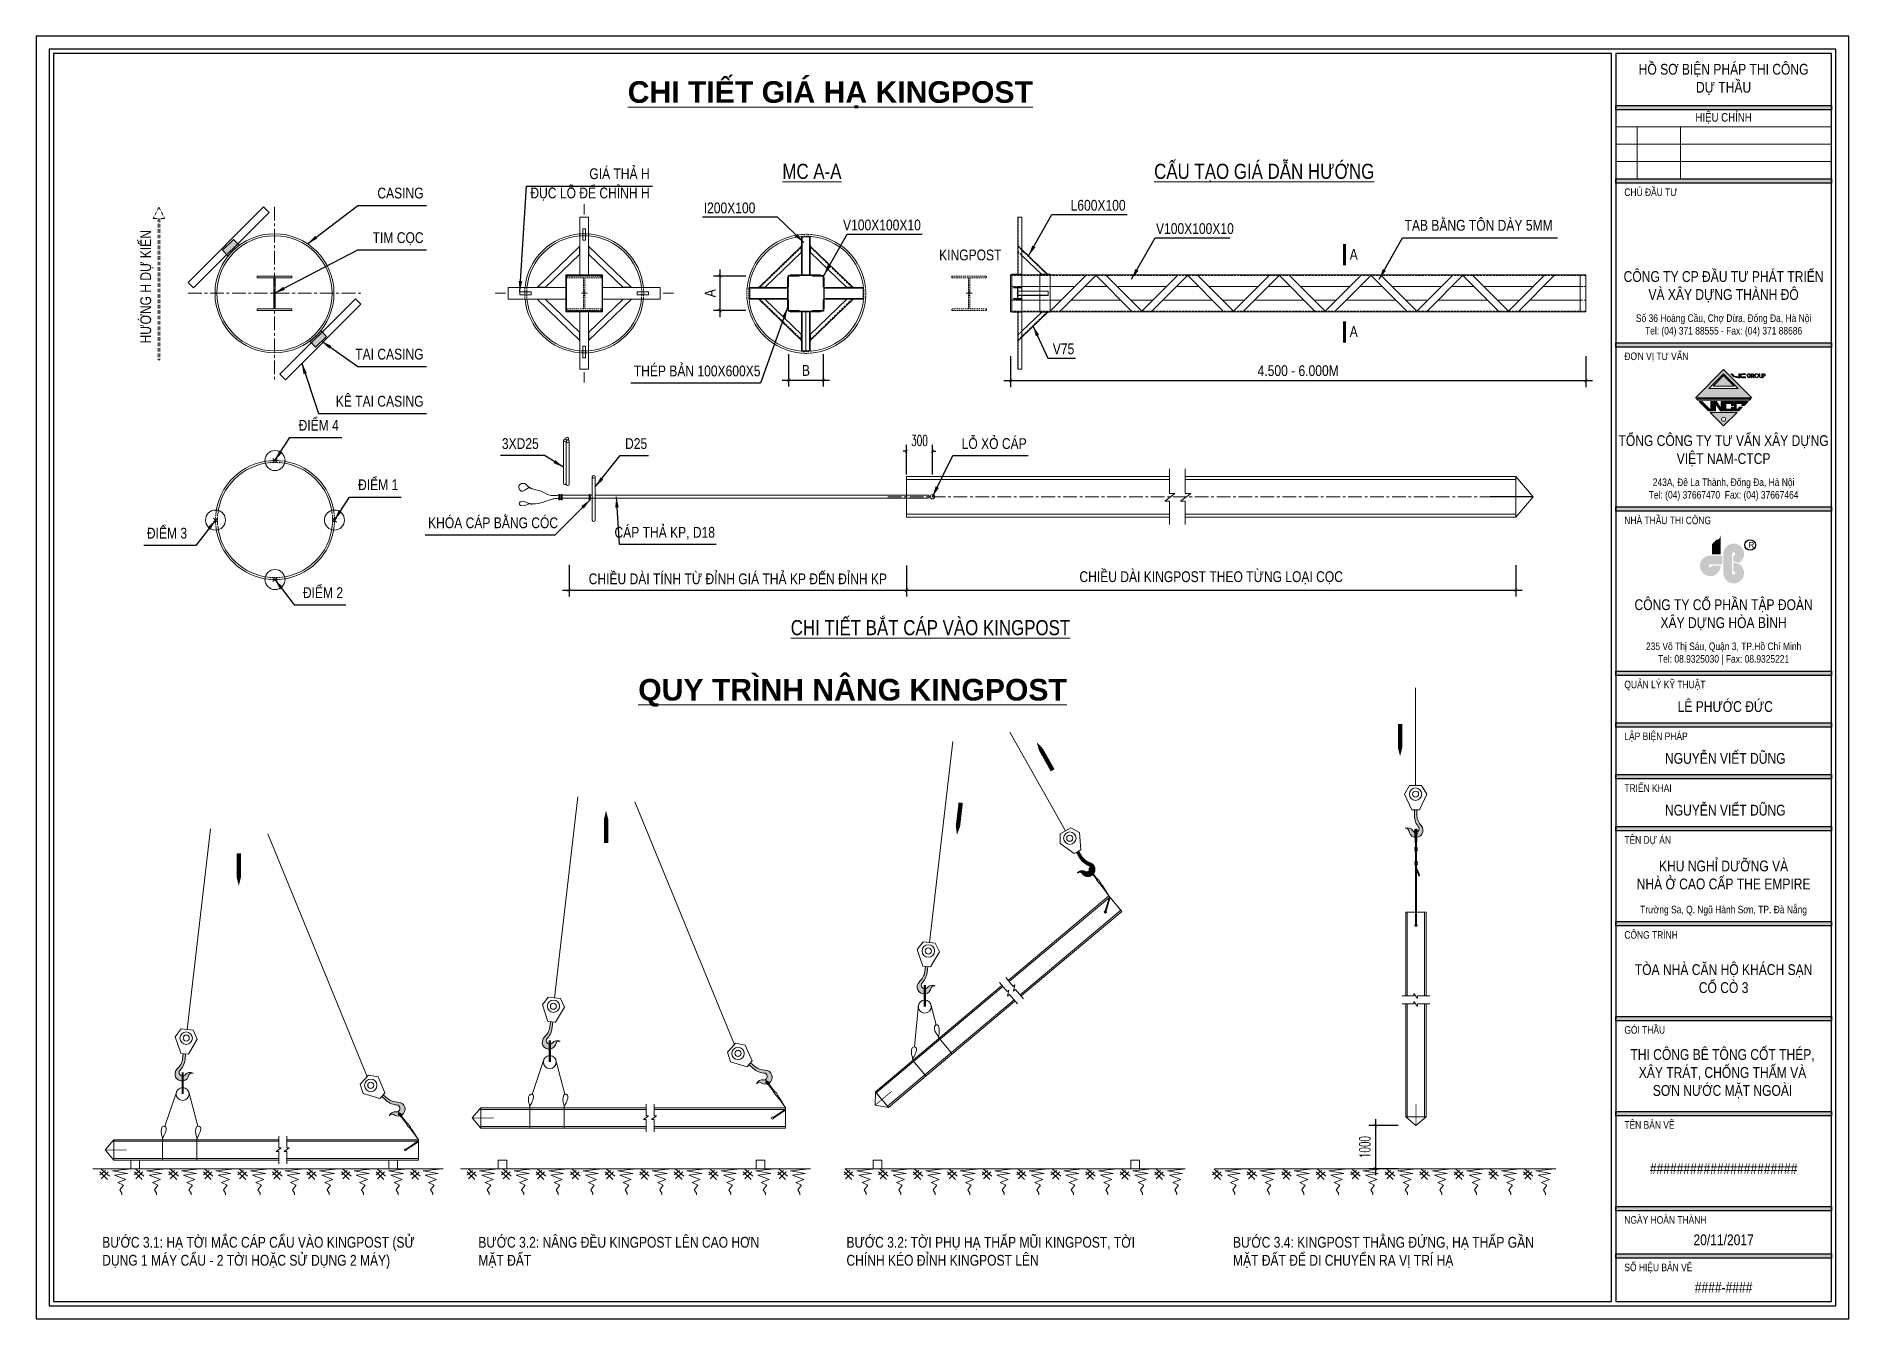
# Model space of a CAD drawing. Header units: millimetres. Extents: x -376071 to 28028791, y -269234 to 29325.
# Drawn here: x 479593 to 521593, y -148882 to -119182 of the extents above; entities that cross this region are included whole.
import ezdxf
from ezdxf.enums import TextEntityAlignment as Align

# ---------------------------------------------------------------- set-up
doc = ezdxf.new("R2010")
doc.units = ezdxf.units.MM
doc.header["$LTSCALE"] = 100
doc.set_wipeout_variables(frame=1)
for name, pattern in [('CENTER', [50.8, 31.75, -6.35, 6.35, -6.35]), ('CONTINOUS', [0]), ('HIDDEN', [0.375, 0.25, -0.125])]:
    doc.linetypes.add(name, pattern=pattern)
for name, color, linetype in [('01. TEXT NOI DUNG', 7, 'Continuous'), ('01. TEXT TIEU DE', 7, 'Continuous'), ('03. HATCH 03', 5, 'Continuous'), ('A-TEXT', 7, 'Continuous')]:
    doc.layers.add(name, color=color, linetype=linetype)
for name, color, linetype, lineweight in [('02. leader', 8, 'CONTINOUS', 5), ('02. NET BAO', 7, 'CONTINOUS', 13), ('02. Net dam', 7, 'CONTINOUS', 13), ('02. Net dim', 8, 'CONTINOUS', 0), ('02. Net dut', 8, 'HIDDEN', 0), ('02. net manh', 8, 'CONTINOUS', 0), ('02. Net truc', 8, 'CENTER', 0), ('0_TEXT', 7, 'Continuous', 15)]:
    doc.layers.add(name, color=color, linetype=linetype, lineweight=lineweight)
doc.styles.add('Arial 0.8', font='arial_0.ttf', dxfattribs={"width": 0.8, "height": 250})
doc.styles.add('Arial 1.2', font='arial_0.ttf', dxfattribs={"width": 1.2, "height": 500})
doc.styles.add('DIM', font='vnsimli.shx', dxfattribs={"width": 0.6})
doc.dimstyles.new('1-100', dxfattribs={"dimscale": 100, "dimtxt": 2.5, "dimasz": 0.75, "dimexe": 1.5, "dimexo": 0.5, "dimgap": 1.2, "dimtad": 1, "dimtoh": 1, "dimdec": 0, "dimzin": 0, "dimdsep": 46, "dimtxsty": 'DIM', "dimblk": 'ARCHTICK', "dimcen": 0.09, "dimdle": 1.5, "dimclrd": 8, "dimclre": 8, "dimclrt": 7, "dimadec": 0, "dimazin": 0, "dimtfac": 1, "dimtdec": 0, "dimtix": 1, "dimtofl": 0, "dimtmove": 0, "dimatfit": 3, "dimfxl": 6, "dimfxlon": 1, "dimtolj": 1, "dimtzin": 0, "dimarcsym": 0})
doc.dimstyles.new('1-100 chu thich', dxfattribs={"dimtxt": 250, "dimasz": 75, "dimexe": 150, "dimexo": 50, "dimgap": 100, "dimtad": 1, "dimtoh": 1, "dimdec": 0, "dimzin": 0, "dimdsep": 46, "dimtxsty": 'Arial 0.8', "dimblk": 'ARCHTICK', "dimcen": 9, "dimdle": 150, "dimclrd": 8, "dimclre": 8, "dimclrt": 7, "dimadec": 0, "dimazin": 0, "dimtfac": 1, "dimtdec": 0, "dimtix": 1, "dimtofl": 0, "dimtmove": 0, "dimatfit": 3, "dimfxl": 600, "dimfxlon": 1, "dimtolj": 1, "dimtzin": 0, "dimarcsym": 0})
doc.dimstyles.new('KT1', dxfattribs={"dimtxt": 250, "dimasz": 1000, "dimexe": 100, "dimexo": 100, "dimgap": 50, "dimtad": 1, "dimdec": 0, "dimzin": 2, "dimdsep": 46, "dimtxsty": 'Standard', "dimblk2": 'OBLIQUE', "dimcen": 0.09, "dimdle": 100, "dimclrt": 2, "dimadec": 0, "dimazin": 0, "dimtfac": 1, "dimtdec": 0, "dimtofl": 0, "dimtmove": 0, "dimatfit": 3, "dimfxl": 1, "dimtolj": 1, "dimtzin": 2, "dimarcsym": 0})

msp = doc.modelspace()

# ---------------------------------------------------------------- texts
at = {"lineweight": 0, "char_height": 250, "style": 'Arial 0.8'}
for s, insert, attachment_point in [('GIÁ THẢ H', (493806.6, -122239.6, -2114.7), 3), ('ĐỤC LỖ ĐỂ CHỈNH H', (493806.6, -122685.8, -2114.7), 3), ('CASING', (488568.5, -122687.7, -1586.1), 3), ('I200X100', (495060.3, -123031.4, -4096.1), 1), ('L600X100', (504836.3, -122970.7, -4624.8), 3), ('V100X100X10', (500090.6, -123426.5, -4096.1), 3), ('TAB BẰNG TÔN DÀY 5MM', (514730.6, -123433.9, -5615.5), 3), ('TIM CỌC', (488568.5, -123720.2, -1586.1), 3), ('V100X100X10', (507342.8, -123510.3, -5615.5), 3), ('KINGPOST', (500514.7, -124121.2, -4096.1), 1), ('V75', (503646, -126296, -4624.8), 3), ('THÉP BẢN 100X600X5', (493439.9, -126807.7, -2576.8), 1), (' KÊ TAI CASING', (488568.5, -127508.6, -1586.1), 3), ('ĐIỂM 4', (486603.3, -128064.5, -1586.1), 3), ('3XD25', (490382.7, -128489.4, -6672.9), 1), ('D25', (493749.5, -128489.4, -6672.9), 3), ('LỖ XỎ CÁP', (502543.6, -128489.4, -6672.9), 3), ('ĐIỂM 1', (487981.5, -129442.4, -2081.4), 3), ('ĐIỂM 3', (482156.4, -130564.5, -2576.8), 1), ('KHÓA CÁP BẰNG CÓC', (488673.5, -130324.1, -2576.8), 1), ('CÁP THẢ KP, D18', (495321, -130543.8, -6672.9), 3), ('ĐIỂM 2', (486703, -131941.6, -2081.4), 3)]:
    msp.add_mtext(s, dxfattribs=dict(at, insert=insert, attachment_point=attachment_point))
at = {"lineweight": 0, "insert": (482004.6, -126296.3, -2114.7), "char_height": 250, "attachment_point": 1, "rotation": 90, "style": 'Arial 0.8'}
msp.add_mtext('HƯỚNG H DỰ KIẾN', dxfattribs=at)
at = {"layer": '01. TEXT NOI DUNG', "lineweight": 0, "char_height": 250, "attachment_point": 1, "style": 'Arial 0.8'}
for s, insert, width in [('BƯỚC 3.1: HẠ TỜI MẮC CÁP CẨU VÀO KINGPOST (SỬ DỤNG 1 MÁY CẨU - 2 TỜI HOẶC SỬ DỤNG 2 MÁY)', (481121.2, -146986.4), 7363.379), ('BƯỚC 3.2: NÂNG ĐỀU KINGPOST LÊN CAO HƠN MẶT ĐẤT', (489837, -146986.4), 6951.596), ('BƯỚC 3.2: TỜI PHỤ HẠ THẤP MŨI KINGPOST, TỜI CHÍNH KÉO ĐỈNH KINGPOST LÊN', (498367.7, -146986.4), 7560.188), ('BƯỚC 3.4: KINGPOST THẲNG ĐỨNG, HẠ THẤP GẦN MẶT ĐẤT ĐỂ DI CHUYỂN RA VỊ TRÍ HẠ', (507324.4, -146986.4), 7397.447)]:
    msp.add_mtext(s, dxfattribs=dict(at, insert=insert, width=width))
at = {"layer": '01. TEXT TIEU DE', "insert": (-105251.1, -119277.8), "char_height": 2100, "width": 28132992.012, "attachment_point": 4, "style": 'Arial 0.8', "bg_fill": 2}
msp.add_mtext('\\A1;{\\LGHI CHÚ }:', dxfattribs=at)
at = {"layer": '01. TEXT TIEU DE', "lineweight": 0, "insert": (498508.7, -134065, 881.1), "char_height": 500, "width": 22967.219, "attachment_point": 2, "style": 'Arial 1.2'}
msp.add_mtext('{\\fArial|b1|i0|c0|p34;\\LQUY TRÌNH NÂNG KINGPOST}', dxfattribs=at)
at = {"layer": '02. Net dam', "lineweight": 0, "style": 'Arial 0.8'}
for s, insert, char_height, width, attachment_point in [('{\\LMC A-A}', (497567.6, -122134.3), 350, 1407.63, 2), ('A', (510028.8, -124109), 250, 196.105, 1), ('A', (510028.8, -125894.7), 250, 196.105, 1)]:
    msp.add_mtext(s, dxfattribs=dict(at, insert=insert, char_height=char_height, width=width, attachment_point=attachment_point))
at = {"layer": '02. Net dam', "lineweight": 0, "char_height": 350, "attachment_point": 2, "style": 'Arial 0.8'}
for s, insert in [('{\\LCẤU TẠO GIÁ DẪN HƯỚNG}', (508048.1, -122134.3)), ('{\\LCHI TIẾT BẮT CÁP VÀO KINGPOST}', (500313.6, -132701.8))]:
    msp.add_mtext(s, dxfattribs=dict(at, insert=insert))

# ---------------------------------------------------------------- blocks, each defined once
blk = doc.blocks.new('gagsggs')
at = {"lineweight": 0}
blk.add_wipeout([(1274802, -391589), (1276751, -389640), (1276892, -389781), (1274943, -391731)], dxfattribs=at).dxf.layer = '02. Net dam'
at = {"layer": '02. Net dam'}
blk.add_lwpolyline([(1276751, -389640), (1276892, -389781), (1274943, -391731), (1274802, -391589)], close=True, dxfattribs=at)
blk = doc.blocks.new('sgjkskljgs')
at = {"layer": '02. Net dam'}
for p, q in [((1270835, -391902), (1272035, -391902)), ((1270835, -391962), (1270835, -391902)), ((1270835, -391962), (1271415, -391962)), ((1271415, -391962), (1271415, -393042)), ((1271455, -391962), (1272035, -391962)), ((1271455, -391962), (1271455, -393042)), ((1272035, -391902), (1272035, -391962)), ((1271415, -393042), (1270835, -393042)), ((1270835, -393102), (1270835, -393042)), ((1272035, -393042), (1271455, -393042)), ((1272035, -393042), (1272035, -393102)), ((1272035, -393102), (1270835, -393102))]:
    blk.add_line(p, q, dxfattribs=at)
at = {"layer": '02. net manh'}
for p, q in [((1271435, -392394), (1271435, -392610)), ((1271335, -392502), (1271535, -392502))]:
    blk.add_line(p, q, dxfattribs=at)
blk = doc.blocks.new('gøgwgwg')
at = {"layer": '02. Net dut', "ltscale": 5}
for p, q in [((1270915, -387538), (1270718, -387935)), ((1270718, -387935), (1270886, -387935)), ((1270886, -387935), (1270886, -392839)), ((1270915, -387538), (1271111, -387935)), ((1271111, -387935), (1270943, -387935)), ((1270943, -387935), (1270943, -392839)), ((1270886, -392839), (1270943, -392839))]:
    blk.add_line(p, q, dxfattribs=at)
blk = doc.blocks.new('jdhshsgs')
at = {"layer": '02. Net dut', "ltscale": 2}
for p, q in [((1292633, -389933), (1293833, -389933)), ((1292633, -389993), (1292633, -389933)), ((1293833, -389933), (1293833, -389993)), ((1292633, -389993), (1293213, -389993)), ((1293133, -390533), (1293333, -390533)), ((1293213, -389993), (1293213, -391073)), ((1293233, -390425), (1293233, -390641)), ((1293253, -389993), (1293833, -389993)), ((1293253, -389993), (1293253, -391073)), ((1293213, -391073), (1292633, -391073)), ((1292633, -391133), (1292633, -391073)), ((1293833, -391133), (1292633, -391133)), ((1293833, -391073), (1293253, -391073)), ((1293833, -391073), (1293833, -391133))]:
    blk.add_line(p, q, dxfattribs=at)
blk = doc.blocks.new('sgsgsg')
at = {"layer": '02. net manh'}
blk.add_hatch(color=256, dxfattribs=at).paths.add_polyline_path([(1285636, -390323), (1285348, -390323), (1285338, -390333), (1285626, -390333)])
blk.add_line((1285636, -390323), (1285348, -390323), dxfattribs=at)
blk = doc.blocks.new('gsgs sg')
at = {"layer": '02. net manh'}
blk.add_hatch(color=256, dxfattribs=at).paths.add_polyline_path([(1286828, -388893), (1286818, -388903), (1286818, -389181), (1286828, -389171)])
blk.add_line((1286818, -388903), (1286818, -389181), dxfattribs=at)
blk = doc.blocks.new('gsngskngksngsk')
at = {"layer": '02. Net dam', "color": 7}
for radius, start, end in [(2067, 94.16115, 174.448), (2000, 94.30122, 174.26083), (2067, 5.552, 85.83885), (2000, 5.73917, 85.69878), (2067, 185.552, 265.83885), (2000, 185.73917, 265.69878), (2000, 274.30122, 354.26083), (2067, 274.16115, 354.448)]:
    blk.add_arc((1286978, -390533), radius, start, end, dxfattribs=at)
at = {"layer": '02. Net dut', "ltscale": 2}
for radius, start, end in [(2067, 85.00873, 95.01226), (2000, 84.84057, 95.18113), (2067, 174.98774, 184.99127), (2000, 174.81887, 185.15943), (2000, 354.84057, 5.18113), (2067, 355.00873, 5.01226), (2000, 264.81887, 275.15943), (2067, 264.98774, 274.99127)]:
    blk.add_arc((1286978, -390533), radius, start, end, dxfattribs=at)
blk = doc.blocks.new('hshshsh')
at = {"layer": '02. net manh'}
blk.add_hatch(color=256, dxfattribs=at).paths.add_polyline_path([(1298485, -388293), (1298465, -388293), (1298465, -388693), (1298485, -388693)])
for p, q in [((1298465, -388293), (1298485, -388293)), ((1298465, -388693), (1298485, -388693))]:
    blk.add_line(p, q, dxfattribs=at)
blk = doc.blocks.new('jdhssdhhgsg')
at = {"layer": '02. net manh'}
for p, q in [((1275082, -387598), (1275223, -387457)), ((1275223, -387598), (1275082, -387457))]:
    blk.add_line(p, q, dxfattribs=at)
blk = doc.blocks.new('_ArchTick')
at = {"color": 0, "linetype": 'ByBlock', "const_width": 0.15}
blk.add_lwpolyline([(-0.5, -0.5), (0.5, 0.5)], dxfattribs=at)
blk = doc.blocks.new('*D73')
at = {"layer": '02. Net dim', "color": 8, "lineweight": -2, "transparency": 16777216}
for p, q in [((496035, -124734), (495285, -124734)), ((495435, -124584), (495435, -125684)), ((496035, -125534), (495285, -125534))]:
    blk.add_line(p, q, dxfattribs=at)
at = {"layer": 'Defpoints', "color": 0, "lineweight": 0, "transparency": 16777216}
for p in [(497028, -124734), (495435, -125534), (497028, -125534)]:
    blk.add_point(p, dxfattribs=at)
at = {"layer": '02. Net dim', "color": 8, "lineweight": -2, "transparency": 16777216, "xscale": 75, "yscale": 75, "zscale": 75}
for p, rotation in [((495435, -124734), 90), ((495435, -125534), 270)]:
    blk.add_blockref('_ArchTick', p, dxfattribs=dict(at, rotation=rotation))
at = {"layer": '02. Net dim', "color": 7, "lineweight": 0, "transparency": 16777216, "insert": (495210, -125134), "char_height": 250, "attachment_point": 5, "rotation": 90, "style": 'Arial 0.8'}
blk.add_mtext('\\A1;A', dxfattribs=at)
blk = doc.blocks.new('*D74')
at = {"layer": '02. Net dim', "color": 8, "lineweight": -2, "transparency": 16777216}
for p, q in [((497028, -126546), (497028, -127296)), ((497828, -126546), (497828, -127296)), ((496878, -127146), (497978, -127146))]:
    blk.add_line(p, q, dxfattribs=at)
at = {"layer": 'Defpoints', "color": 0, "lineweight": 0, "transparency": 16777216}
for p in [(497028, -125534), (497828, -125534), (497828, -127146)]:
    blk.add_point(p, dxfattribs=at)
at = {"layer": '02. Net dim', "color": 8, "lineweight": -2, "transparency": 16777216, "xscale": 75, "yscale": 75, "zscale": 75, "rotation": 180}
blk.add_blockref('_ArchTick', (497028, -127146), dxfattribs=at)
at = {"layer": '02. Net dim', "color": 8, "lineweight": -2, "transparency": 16777216, "xscale": 75, "yscale": 75, "zscale": 75}
blk.add_blockref('_ArchTick', (497828, -127146), dxfattribs=at)
at = {"layer": '02. Net dim', "color": 7, "lineweight": 0, "transparency": 16777216, "insert": (497428, -126921), "char_height": 250, "attachment_point": 5, "style": 'Arial 0.8'}
blk.add_mtext('\\A1;B', dxfattribs=at)
blk = doc.blocks.new('_OBLIQUE')
at = {"color": 0, "linetype": 'ByBlock'}
blk.add_line((-0.5, -0.5), (0.5, 0.5), dxfattribs=at)
blk = doc.blocks.new('*D223')
at = {"layer": '02. Net dim', "color": 8, "lineweight": -2, "transparency": 16777216}
for p, q in [((502168, -126587), (502168, -127305)), ((515502, -126587), (515502, -127305)), ((502018, -127155), (515652, -127155))]:
    blk.add_line(p, q, dxfattribs=at)
at = {"layer": 'Defpoints', "color": 0, "lineweight": 0, "transparency": 16777216}
for p in [(502168, -125561, -529), (515502, -125547, -529), (515502, -127155)]:
    blk.add_point(p, dxfattribs=at)
at = {"layer": '02. Net dim', "color": 8, "lineweight": -2, "transparency": 16777216, "xscale": 75, "yscale": 75, "zscale": 75, "rotation": 180}
blk.add_blockref('_ArchTick', (502168, -127155), dxfattribs=at)
at = {"layer": '02. Net dim', "color": 8, "lineweight": -2, "transparency": 16777216, "xscale": 75, "yscale": 75, "zscale": 75}
blk.add_blockref('_ArchTick', (515502, -127155), dxfattribs=at)
at = {"layer": '02. Net dim', "color": 7, "lineweight": 0, "transparency": 16777216, "insert": (508835, -126927), "char_height": 250, "attachment_point": 5, "style": 'Arial 0.8'}
blk.add_mtext('\\A1;4.500 - 6.000M', dxfattribs=at)
blk = doc.blocks.new('*D224')
at = {"layer": '02. Net dim', "color": 8, "lineweight": -2, "transparency": 16777216}
for p, q in [((491941, -131423), (491941, -132158)), ((499760, -131435), (499760, -132158)), ((491791, -132008), (499910, -132008))]:
    blk.add_line(p, q, dxfattribs=at)
at = {"layer": 'Defpoints', "color": 0, "lineweight": 0, "transparency": 16777216}
for p in [(491941, -129556, -529), (499760, -130246, -529), (499760, -132008)]:
    blk.add_point(p, dxfattribs=at)
at = {"layer": '02. Net dim', "color": 8, "lineweight": -2, "transparency": 16777216, "xscale": 75, "yscale": 75, "zscale": 75, "rotation": 180}
blk.add_blockref('_ArchTick', (491941, -132008), dxfattribs=at)
at = {"layer": '02. Net dim', "color": 8, "lineweight": -2, "transparency": 16777216, "xscale": 75, "yscale": 75, "zscale": 75}
blk.add_blockref('_ArchTick', (499760, -132008), dxfattribs=at)
at = {"layer": '02. Net dim', "color": 7, "lineweight": 0, "transparency": 16777216, "insert": (495851, -131749), "char_height": 250, "attachment_point": 5, "style": 'Arial 0.8'}
blk.add_mtext('\\A1;CHIỀU DÀI TÍNH TỪ ĐỈNH GIÁ THẢ KP ĐẾN ĐỈNH KP', dxfattribs=at)
blk = doc.blocks.new('*D225')
at = {"layer": '02. Net dim', "color": 8, "lineweight": -2, "transparency": 16777216}
for p, q in [((499760, -131435), (499760, -132158)), ((513879, -131430), (513879, -132158)), ((499610, -132008), (514029, -132008))]:
    blk.add_line(p, q, dxfattribs=at)
at = {"layer": 'Defpoints', "color": 0, "lineweight": 0, "transparency": 16777216}
for p in [(513879, -130046, -529), (499760, -130246, -529), (513879, -132008)]:
    blk.add_point(p, dxfattribs=at)
at = {"layer": '02. Net dim', "color": 8, "lineweight": -2, "transparency": 16777216, "xscale": 75, "yscale": 75, "zscale": 75, "rotation": 180}
blk.add_blockref('_ArchTick', (499760, -132008), dxfattribs=at)
at = {"layer": '02. Net dim', "color": 8, "lineweight": -2, "transparency": 16777216, "xscale": 75, "yscale": 75, "zscale": 75}
blk.add_blockref('_ArchTick', (513879, -132008), dxfattribs=at)
at = {"layer": '02. Net dim', "color": 7, "lineweight": 0, "transparency": 16777216, "insert": (506819, -131724), "char_height": 250, "attachment_point": 5, "style": 'Arial 0.8'}
blk.add_mtext('\\A1;CHIỀU DÀI KINGPOST THEO TỪNG LOẠI CỌC', dxfattribs=at)
blk = doc.blocks.new('*D226')
at = {"layer": '02. Net dim', "color": 8, "lineweight": -2, "transparency": 16777216}
for p, q in [((499760, -128790), (499685, -128790)), ((499760, -129327), (499760, -128640)), ((500360, -129327), (500360, -128640)), ((500360, -128790), (500435, -128790))]:
    blk.add_line(p, q, dxfattribs=at)
at = {"layer": 'Defpoints', "color": 0, "lineweight": 0, "transparency": 16777216}
for p in [(500360, -128790), (499760, -129846, -529), (500360, -129846, -529)]:
    blk.add_point(p, dxfattribs=at)
at = {"layer": '02. Net dim', "color": 8, "lineweight": -2, "transparency": 16777216, "xscale": 75, "yscale": 75, "zscale": 75}
blk.add_blockref('_ArchTick', (499760, -128790), dxfattribs=at)
at = {"layer": '02. Net dim', "color": 8, "lineweight": -2, "transparency": 16777216, "xscale": 75, "yscale": 75, "zscale": 75, "rotation": 180}
blk.add_blockref('_ArchTick', (500360, -128790), dxfattribs=at)
at = {"layer": '02. Net dim', "color": 7, "lineweight": 0, "transparency": 16777216, "insert": (500060, -128545), "char_height": 250, "attachment_point": 5, "style": 'DIM'}
blk.add_mtext('\\A1;300', dxfattribs=at)
blk = doc.blocks.new('*U233')
at = {"lineweight": 0}
blk.add_circle((-300, 235), 25, dxfattribs=at)
at = {"layer": '02. Net dam', "lineweight": 0}
for q in [(-7060, 470), (-7060, 0)]:
    blk.add_line((-7260, 235), q, dxfattribs=at)
for points in [[(-3230, 0), (-7060, 0), (-7060, 470), (-3230, 470)], [(-3045, 470), (0, 470), (0, 0), (-3045, 0)]]:
    blk.add_lwpolyline(points, dxfattribs=at)
at = {"layer": '02. net manh', "lineweight": 0}
for points in [[(-3230, 35), (-7060, 35), (-7060, 435), (-3230, 435)], [(-3045, 435), (0, 435), (0, 35), (-3045, 35)]]:
    blk.add_lwpolyline(points, dxfattribs=at)
at = {"layer": '02. net manh', "color": 8}
for points in [[(-3230, -89), (-3230, 197), (-3293, 197), (-3176, 286), (-3230, 286), (-3230, 556)], [(-3045, -89), (-3045, 197), (-3107, 197), (-2991, 286), (-3045, 286), (-3045, 556)]]:
    blk.add_lwpolyline(points, dxfattribs=at)
at = {"layer": '02. net manh', "lineweight": 0, "const_width": 16}
blk.add_lwpolyline([(-7260, 235), (-6760, 235)], dxfattribs=at)
blk = doc.blocks.new('*U228')
at = {"layer": '02. net manh'}
for p, q in [((-198, 264), (-329, 166)), ((-132, 232), (-296, 75)), ((329, 296), (-37, 262)), ((-37, 262), (309, 199)), ((309, 199), (12, 158)), ((12, 158), (274, 61)), ((274, 61), (88, -8)), ((88, -8), (219, -70)), ((219, -70), (136, -180)), ((136, -180), (184, -256)), ((184, -256), (184, -297))]:
    blk.add_line(p, q, dxfattribs=at)
for points in [[(-148, 59), (-329, 232)], [(-107, 133), (-296, 297)]]:
    blk.add_lwpolyline(points, dxfattribs=at)
blk = doc.blocks.new('*U229')
at = {"color": 0, "linetype": 'ByBlock', "lineweight": -2, "transparency": 16777216}
for p in [(-7200, 0), (-6400, 0), (-5600, 0), (-4800, 0), (-4000, 0), (-3200, 0), (-2400, 0), (-1600, 0), (-800, 0), (0, 0)]:
    blk.add_blockref('*U228', p, dxfattribs=at)
blk = doc.blocks.new('*U231')
at = {"layer": '02. net manh'}
h = blk.add_hatch(dxfattribs=at)
h.set_pattern_fill('ANSI37', color=256, scale=1.08, angle=48.4037, style=0)
h.set_pattern_definition([(93.40370006, (17193.22033, -44365.72529), (-0.13476185945, -0.0080150631), []), (183.40370006, (17193.22033, -44365.72529), (0.0080150631, -0.13476185945), [])])
h.paths.add_polyline_path([(3182, -6377, 0.413975), (3020, -6215, -0.167509), (2775, -6132), (2678, -6045), (2659, -6067), (2641, -6086), (2739, -6173, 0.166919), (3019, -6284, -0.37486), (3061, -6384)])
h.paths.add_polyline_path([(3061, -6384, -0.325623), (2982, -6442, 0.383868), (2816, -6534, -0.345642), (2912, -6499, 0.646507), (3182, -6377)])
at = {"lineweight": 0}
blk.add_line((0, 0), (2312, -5644), dxfattribs=at)
at = {"layer": '02. NET BAO'}
for centre, radius, start, end in [((3040, -5821), 464, 229.4488, 267.3543), ((3018, -5818), 397, 232.2319, 270.0482), ((3020, -6377), 162, 228.4037, 90.4284), ((2982, -6359), 83.1, 269.7442, 64.086), ((2950, -6580), 142, 77.1254, 161.1261), ((2887, -6577), 82.6, 72.2206, 148.4899)]:
    blk.add_arc(centre, radius, start, end, dxfattribs=at)
at = {"lineweight": 0}
blk.add_wipeout([(2214, -6018), (2146, -5801), (2333, -5590), (2557, -5632), (2717, -6001), (2599, -6134)], dxfattribs=at)
for p, q in [((2146, -5801), (2239, -5695)), ((2146, -5801), (2214, -6018)), ((2333, -5590), (2239, -5695)), ((2333, -5590), (2557, -5632)), ((2557, -5632), (2717, -6001)), ((2214, -6018), (2599, -6134)), ((2599, -6134), (2658, -6067)), ((2717, -6001), (2658, -6067))]:
    blk.add_line(p, q, dxfattribs=at)
at = {"layer": '02. NET BAO'}
for p, q in [((2739, -6173), (2641, -6086)), ((2775, -6132), (2678, -6045))]:
    blk.add_line(p, q, dxfattribs=at)
at = {"layer": '02. net manh'}
for radius in [144, 70.9]:
    blk.add_circle((2388, -5827), radius, dxfattribs=at)
blk = doc.blocks.new('*U232')
at = {"lineweight": 0}
blk.add_circle((-300, 235), 25, dxfattribs=at)
at = {"layer": '02. Net dam', "lineweight": 0}
for q in [(-7060, 470), (-7060, 0)]:
    blk.add_line((-7260, 235), q, dxfattribs=at)
for points in [[(-3230, 0), (-7060, 0), (-7060, 470), (-3230, 470)], [(-3045, 470), (0, 470), (0, 0), (-3045, 0)]]:
    blk.add_lwpolyline(points, dxfattribs=at)
at = {"layer": '02. net manh', "lineweight": 0}
for points in [[(-3230, 35), (-7060, 35), (-7060, 435), (-3230, 435)], [(-3045, 435), (0, 435), (0, 35), (-3045, 35)]]:
    blk.add_lwpolyline(points, dxfattribs=at)
at = {"layer": '02. net manh', "color": 8}
for points in [[(-3230, -89), (-3230, 197), (-3293, 197), (-3176, 286), (-3230, 286), (-3230, 556)], [(-3045, -89), (-3045, 197), (-3107, 197), (-2991, 286), (-3045, 286), (-3045, 556)]]:
    blk.add_lwpolyline(points, dxfattribs=at)
at = {"layer": '02. net manh', "lineweight": 0, "const_width": 16}
blk.add_lwpolyline([(-7260, 235), (-6760, 235)], dxfattribs=at)
blk = doc.blocks.new('*U234')
at = {"layer": '02. net manh'}
h = blk.add_hatch(dxfattribs=at)
h.set_pattern_fill('ANSI37', color=256, scale=1.08, angle=6.1622, style=0)
h.set_pattern_definition([(51.16218033, (-14381.09397, -43330.16089), (-0.10515476538, 0.0846609433), []), (141.16218033, (-14381.09397, -43330.16089), (-0.0846609433, -0.10515476538), [])])
h.paths.add_polyline_path([(784, -5788, 0.413975), (774, -5558, -0.167509), (648, -5332), (634, -5203), (605, -5206), (579, -5209), (593, -5338, 0.166919), (726, -5609, -0.37486), (690, -5712)])
h.paths.add_polyline_path([(690, -5712, -0.325623), (593, -5701, 0.383868), (408, -5658, -0.345642), (503, -5696, 0.646507), (784, -5788)])
at = {"lineweight": 0}
blk.add_line((0, 0), (543, -4649), dxfattribs=at)
at = {"layer": '02. NET BAO'}
for centre, radius, start, end in [((1053, -5280), 464, 187.2073, 225.1128), ((1039, -5263), 397, 189.9904, 227.8067), ((477, -5782), 142, 34.8838, 118.8846), ((431, -5737), 82.6, 29.9791, 106.2484), ((664, -5678), 162, 186.1622, 48.1869), ((649, -5639), 83.1, 227.5026, 21.8445)]:
    blk.add_arc(centre, radius, start, end, dxfattribs=at)
at = {"lineweight": 0}
blk.add_wipeout([(309, -4871), (404, -4664), (685, -4634), (822, -4815), (693, -5196), (516, -5215)], dxfattribs=at)
for p, q in [((404, -4664), (309, -4871)), ((309, -4871), (516, -5215)), ((404, -4664), (544, -4649)), ((685, -4634), (544, -4649)), ((685, -4634), (822, -4815)), ((822, -4815), (693, -5196)), ((516, -5215), (605, -5206)), ((693, -5196), (605, -5206))]:
    blk.add_line(p, q, dxfattribs=at)
at = {"layer": '02. NET BAO'}
for p, q in [((593, -5338), (579, -5209)), ((648, -5332), (634, -5203))]:
    blk.add_line(p, q, dxfattribs=at)
at = {"layer": '02. net manh'}
for radius in [144, 70.9]:
    blk.add_circle((566, -4846), radius, dxfattribs=at)
blk = doc.blocks.new('*U235')
at = {"layer": '02. net manh'}
for p, q in [((-198, 264), (-329, 166)), ((-132, 232), (-296, 75)), ((329, 296), (-37, 262)), ((-37, 262), (309, 199)), ((309, 199), (12, 158)), ((12, 158), (274, 61)), ((274, 61), (88, -8)), ((88, -8), (219, -70)), ((219, -70), (136, -180)), ((136, -180), (184, -256)), ((184, -256), (184, -297))]:
    blk.add_line(p, q, dxfattribs=at)
for points in [[(-148, 59), (-329, 232)], [(-107, 133), (-296, 297)]]:
    blk.add_lwpolyline(points, dxfattribs=at)
blk = doc.blocks.new('*U236')
at = {"color": 0, "linetype": 'ByBlock', "lineweight": -2, "transparency": 16777216}
for p in [(-7200, 0), (-6400, 0), (-5600, 0), (-4800, 0), (-4000, 0), (-3200, 0), (-2400, 0), (-1600, 0), (-800, 0), (0, 0)]:
    blk.add_blockref('*U235', p, dxfattribs=at)
blk = doc.blocks.new('*U237')
at = {"layer": '02. net manh'}
for p, q in [((-198, 264), (-329, 166)), ((-132, 232), (-296, 75)), ((329, 296), (-37, 262)), ((-37, 262), (309, 199)), ((309, 199), (12, 158)), ((12, 158), (274, 61)), ((274, 61), (88, -8)), ((88, -8), (219, -70)), ((219, -70), (136, -180)), ((136, -180), (184, -256)), ((184, -256), (184, -297))]:
    blk.add_line(p, q, dxfattribs=at)
for points in [[(-148, 59), (-329, 232)], [(-107, 133), (-296, 297)]]:
    blk.add_lwpolyline(points, dxfattribs=at)
blk = doc.blocks.new('*U238')
at = {"color": 0, "linetype": 'ByBlock', "lineweight": -2, "transparency": 16777216}
for p in [(-7200, 0), (-6400, 0), (-5600, 0), (-4800, 0), (-4000, 0), (-3200, 0), (-2400, 0), (-1600, 0), (-800, 0), (0, 0)]:
    blk.add_blockref('*U237', p, dxfattribs=at)
blk = doc.blocks.new('*U240')
at = {"layer": '02. net manh'}
h = blk.add_hatch(dxfattribs=at)
h.set_pattern_fill('ANSI37', color=256, scale=1.08, angle=29.4993, style=0)
h.set_pattern_definition([(74.49930936, (2908.54196, -43709.21608), (-0.1300896763, 0.03607874888), []), (164.49930936, (2908.54196, -43709.21608), (-0.03607874888, -0.1300896763), [])])
h.paths.add_polyline_path([(1961, -3230, 0.413975), (1861, -3024, -0.167509), (1656, -2866), (1592, -2753), (1566, -2767), (1544, -2780), (1608, -2893, 0.166919), (1837, -3089, -0.37486), (1845, -3198)])
h.paths.add_polyline_path([(1845, -3198, -0.325623), (1751, -3227, 0.383868), (1564, -3260, -0.345642), (1666, -3258, 0.646507), (1961, -3230)])
at = {"lineweight": 0}
blk.add_line((0, 0), (1290, -2280), dxfattribs=at)
at = {"layer": '02. NET BAO'}
for centre, radius, start, end in [((2007, -2658), 464, 210.5444, 248.4499), ((1987, -2648), 397, 213.3276, 251.1438), ((1676, -3347), 142, 58.221, 142.2217), ((1617, -3324), 82.6, 53.3163, 129.5855), ((1808, -3178), 162, 209.4993, 71.524), ((1778, -3148), 83.1, 250.8398, 45.1816)]:
    blk.add_arc(centre, radius, start, end, dxfattribs=at)
at = {"lineweight": 0}
blk.add_wipeout([(1161, -2577), (1167, -2349), (1413, -2210), (1611, -2323), (1643, -2724), (1488, -2811)], dxfattribs=at)
for p, q in [((1167, -2349), (1161, -2577)), ((1167, -2349), (1290, -2280)), ((1413, -2210), (1290, -2280)), ((1413, -2210), (1611, -2323)), ((1611, -2323), (1643, -2724)), ((1161, -2577), (1488, -2811)), ((1488, -2811), (1566, -2767)), ((1643, -2724), (1566, -2767))]:
    blk.add_line(p, q, dxfattribs=at)
at = {"layer": '02. NET BAO'}
for p, q in [((1608, -2893), (1544, -2780)), ((1656, -2866), (1592, -2753))]:
    blk.add_line(p, q, dxfattribs=at)
at = {"layer": '02. net manh'}
for radius in [144, 70.9]:
    blk.add_circle((1388, -2453), radius, dxfattribs=at)
blk = doc.blocks.new('*U239')
at = {"layer": '02. net manh'}
h = blk.add_hatch(dxfattribs=at)
h.set_pattern_fill('ANSI37', color=256, scale=1.08, angle=6.1622, style=0)
h.set_pattern_definition([(51.16218033, (-14380.58813, -43334.49363), (-0.10515476538, 0.0846609433), []), (141.16218033, (-14380.58813, -43334.49363), (-0.0846609433, -0.10515476538), [])])
h.paths.add_polyline_path([(785, -5792, 0.413975), (774, -5563, -0.167509), (649, -5337), (635, -5207), (606, -5210), (580, -5213), (594, -5343, 0.166919), (727, -5613, -0.37486), (691, -5716)])
h.paths.add_polyline_path([(691, -5716, -0.325623), (593, -5705, 0.383868), (409, -5662, -0.345642), (503, -5700, 0.646507), (785, -5792)])
at = {"lineweight": 0}
blk.add_line((0, 0), (543, -4653), dxfattribs=at)
at = {"layer": '02. NET BAO'}
for centre, radius, start, end in [((1054, -5284), 464, 187.2073, 225.1128), ((1039, -5268), 397, 189.9904, 227.8067), ((477, -5786), 142, 34.8838, 118.8846), ((432, -5741), 82.6, 29.9791, 106.2484), ((665, -5683), 162, 186.1622, 48.1869), ((649, -5644), 83.1, 227.5026, 21.8445)]:
    blk.add_arc(centre, radius, start, end, dxfattribs=at)
at = {"lineweight": 0}
blk.add_wipeout([(309, -4875), (405, -4668), (685, -4638), (823, -4820), (693, -5201), (517, -5220)], dxfattribs=at)
for p, q in [((405, -4668), (309, -4875)), ((309, -4875), (517, -5220)), ((405, -4668), (545, -4653)), ((685, -4638), (545, -4653)), ((685, -4638), (823, -4820)), ((823, -4820), (693, -5201)), ((517, -5220), (605, -5210)), ((693, -5201), (605, -5210))]:
    blk.add_line(p, q, dxfattribs=at)
at = {"layer": '02. NET BAO'}
for p, q in [((594, -5343), (580, -5213)), ((649, -5337), (635, -5207))]:
    blk.add_line(p, q, dxfattribs=at)
at = {"layer": '02. net manh'}
for radius in [144, 70.9]:
    blk.add_circle((566, -4851), radius, dxfattribs=at)
blk = doc.blocks.new('*U243')
at = {"lineweight": 0}
blk.add_circle((-1410, 235), 25, dxfattribs=at)
at = {"layer": '02. Net dam', "lineweight": 0}
for q in [(-5848, 470), (-5848, 0)]:
    blk.add_line((-6048, 235), q, dxfattribs=at)
for points in [[(-3230, 0), (-5848, 0), (-5848, 470), (-3230, 470)], [(-3045, 470), (-1110, 470), (-1110, 0), (-3045, 0)]]:
    blk.add_lwpolyline(points, dxfattribs=at)
at = {"layer": '02. net manh', "lineweight": 0}
for points in [[(-3230, 35), (-5848, 35), (-5848, 435), (-3230, 435)], [(-3045, 435), (-1110, 435), (-1110, 35), (-3045, 35)]]:
    blk.add_lwpolyline(points, dxfattribs=at)
at = {"layer": '02. net manh', "color": 8}
for points in [[(-3230, -89), (-3230, 197), (-3293, 197), (-3176, 286), (-3230, 286), (-3230, 556)], [(-3045, -89), (-3045, 197), (-3107, 197), (-2991, 286), (-3045, 286), (-3045, 556)]]:
    blk.add_lwpolyline(points, dxfattribs=at)
at = {"layer": '02. net manh', "lineweight": 0, "const_width": 16}
blk.add_lwpolyline([(-6048, 235), (-5548, 235)], dxfattribs=at)
blk = doc.blocks.new('*U241')
at = {"layer": '02. net manh'}
for p, q in [((-198, 264), (-329, 166)), ((-132, 232), (-296, 75)), ((329, 296), (-37, 262)), ((-37, 262), (309, 199)), ((309, 199), (12, 158)), ((12, 158), (274, 61)), ((274, 61), (88, -8)), ((88, -8), (219, -70)), ((219, -70), (136, -180)), ((136, -180), (184, -256)), ((184, -256), (184, -297))]:
    blk.add_line(p, q, dxfattribs=at)
for points in [[(-148, 59), (-329, 232)], [(-107, 133), (-296, 297)]]:
    blk.add_lwpolyline(points, dxfattribs=at)
blk = doc.blocks.new('*U242')
at = {"color": 0, "linetype": 'ByBlock', "lineweight": -2, "transparency": 16777216}
for p in [(-7200, 0), (-6400, 0), (-5600, 0), (-4800, 0), (-4000, 0), (-3200, 0), (-2400, 0), (-1600, 0), (-800, 0), (0, 0)]:
    blk.add_blockref('*U241', p, dxfattribs=at)
blk = doc.blocks.new('*U230')
at = {"layer": '02. net manh'}
h = blk.add_hatch(dxfattribs=at)
h.set_pattern_fill('ANSI37', color=256, scale=1.08, style=0)
h.set_pattern_definition([(45, (-18991.5059, -39118.45465), (-0.09545941546, 0.09545941546), []), (135, (-18991.5059, -39118.45465), (-0.09545941546, -0.09545941546), [])])
h.paths.add_polyline_path([(116, -3421, 0.413975), (130, -3192, -0.167509), (30, -2953), (30, -2823), (1, -2823), (-25, -2823), (-25, -2953, 0.166919), (78, -3236, -0.37486), (31, -3335)])
h.paths.add_polyline_path([(31, -3335, -0.325623), (-65, -3314, 0.383868), (-244, -3251, -0.345642), (-154, -3299, 0.646507), (116, -3421)])
at = {"lineweight": 0}
blk.add_line((0, 0), (0, -2263), dxfattribs=at)
at = {"layer": '02. NET BAO'}
for centre, radius, start, end in [((-189, -3382), 142, 28.7217, 112.7224), ((-229, -3333), 82.6, 23.8169, 100.0862), ((9, -3299), 162, 180, 42.0247), ((-3, -3259), 83.1, 221.3405, 15.6823), ((438, -2945), 464, 181.0451, 218.9506), ((426, -2927), 397, 183.8282, 221.6445)]:
    blk.add_arc(centre, radius, start, end, dxfattribs=at)
at = {"lineweight": 0}
blk.add_wipeout([(-258, -2458), (-141, -2263), (141, -2263), (258, -2458), (89, -2823), (-89, -2823)], dxfattribs=at)
for p, q in [((-141, -2263), (-258, -2458)), ((-258, -2458), (-89, -2823)), ((-141, -2263), (0, -2263)), ((141, -2263), (0, -2263)), ((258, -2458), (89, -2823)), ((141, -2263), (258, -2458)), ((-89, -2823), (0, -2823)), ((89, -2823), (0, -2823))]:
    blk.add_line(p, q, dxfattribs=at)
at = {"layer": '02. NET BAO'}
for p, q in [((-25, -2953), (-25, -2823)), ((30, -2953), (30, -2823))]:
    blk.add_line(p, q, dxfattribs=at)
at = {"layer": '02. net manh'}
for radius in [144, 70.9]:
    blk.add_circle((0, -2461), radius, dxfattribs=at)
blk = doc.blocks.new('*U244')
at = {"layer": '02. net manh', "color": 7, "lineweight": 0}
for p, q in [((0, -290), (-13, 1)), ((-8, -349), (13, 1)), ((-9, -357), (-9, -2197)), ((68, -1055), (85, -1050))]:
    blk.add_line(p, q, dxfattribs=at)
blk.add_lwpolyline([(9, -2197), (9, -357), (9, -357, -0.036426), (10, -349), (31, 0, 0.414214), (0, 31, 0.414214), (-31, 0), (-10, -349, -0.036426), (-9, -357), (-9, -357)], format="xyb", dxfattribs=at)
for points in [[(-24, -401), (-24, -421), (-16, -421), (-16, -401)], [(-16, -479), (-16, -389), (-9, -389), (-9, -479)], [(-9, -406), (-9, -416), (9, -416), (9, -406)], [(9, -479), (9, -389), (16, -389), (16, -479)], [(16, -401), (16, -421), (24, -421), (24, -401)], [(24, -406), (24, -416), (33, -416), (33, -406)], [(-24, -468), (-24, -447), (-16, -447), (-16, -468)], [(-24, -726), (-24, -746), (-16, -746), (-16, -726)], [(-24, -793), (-24, -772), (-16, -772), (-16, -793)], [(-16, -804), (-16, -714), (-9, -714), (-9, -804)], [(-9, -453), (-9, -463), (9, -463), (9, -453)], [(-9, -731), (-9, -741), (9, -741), (9, -731)], [(-9, -778), (-9, -788), (9, -788), (9, -778)], [(9, -804), (9, -714), (16, -714), (16, -804)], [(16, -468), (16, -447), (24, -447), (24, -468)], [(16, -726), (16, -746), (24, -746), (24, -726)], [(16, -793), (16, -772), (24, -772), (24, -793)], [(24, -463), (24, -453), (33, -453), (33, -463)], [(24, -731), (24, -741), (33, -741), (33, -731)], [(24, -788), (24, -778), (33, -778), (33, -788)]]:
    blk.add_lwpolyline(points, close=True, dxfattribs=at)
for centre, radius, start, end in [((0, 0), 13.4, 4.4471, 175.5529), ((47, -357), 56.2, 171.6555, 180), ((0, -2197), 9, 180, 0)]:
    blk.add_arc(centre, radius, start, end, dxfattribs=at)
for points, knots in [([(9, -811), (10, -819), (11, -827), (13, -847), (14, -858), (18, -881), (21, -892), (25, -905), (26, -909), (28, -913), (29, -915), (30, -918), (30, -919), (32, -923), (33, -926), (37, -935), (40, -941), (46, -952), (50, -958), (56, -971), (59, -977), (63, -986), (65, -989), (66, -993), (67, -995), (69, -1000), (71, -1003), (73, -1010), (74, -1013), (78, -1023), (80, -1030), (83, -1041), (84, -1046), (85, -1050)], [0, 0, 0, 0, 21.119482, 21.119482, 53.046659, 53.046659, 84.973836, 84.973836, 95.288884, 95.288884, 99.772066, 99.772066, 104.255248, 104.255248, 113.221613, 113.221613, 131.154341, 131.154341, 149.087069, 149.087069, 167.019797, 167.019797, 174.416342, 174.416342, 178.932587, 178.932587, 187.965078, 187.965078, 196.997569, 196.997569, 215.062551, 215.062551, 227.467482, 227.467482, 227.467482, 227.467482]), ([(9, -914), (10, -915), (21, -946), (50, -990), (63, -1038), (68, -1055)], [90.878293, 90.878293, 90.878293, 90.878293, 96.054181, 179.105489, 227.467482, 227.467482, 227.467482, 227.467482])]:
    blk.add_open_spline(points, degree=3, knots=knots, dxfattribs=at)
blk = doc.blocks.new('*D245')
at = {"layer": '02. Net dim', "color": 8, "lineweight": -2, "transparency": 16777216}
for p, q in [((511149, -144407), (510474, -144407)), ((510624, -144257), (510624, -145557)), ((511149, -145407), (510474, -145407))]:
    blk.add_line(p, q, dxfattribs=at)
at = {"layer": 'Defpoints', "color": 0, "lineweight": 0, "transparency": 16777216}
for p in [(511564, -144407, -529), (510624, -145407), (511564, -145407, -529)]:
    blk.add_point(p, dxfattribs=at)
at = {"layer": '02. Net dim', "color": 8, "lineweight": -2, "transparency": 16777216, "xscale": 75, "yscale": 75, "zscale": 75}
for p, rotation in [((510624, -144407), 90), ((510624, -145407), 270)]:
    blk.add_blockref('_ArchTick', p, dxfattribs=dict(at, rotation=rotation))
at = {"layer": '02. Net dim', "color": 7, "lineweight": 0, "transparency": 16777216, "insert": (510379, -144907), "char_height": 250, "attachment_point": 5, "rotation": 90, "style": 'DIM'}
blk.add_mtext('\\A1;1000', dxfattribs=at)
blk = doc.blocks.new('lo go hb')
at = {"linetype": 'ByBlock', "true_color": 0x047bfb}
h = blk.add_hatch(color=150, dxfattribs=at)
h.paths.add_polyline_path([(-524, 1333), (-820, 1038), (-229, 979)])
h.paths.add_polyline_path([(-229, 1629, -0.4142081), (-524, 1333), (-229, 979)])
h.paths.add_polyline_path([(-229, 979), (-820, 1038), (-820, 329), (-229, 329)])
for points in [[(-104, 249), (-943, 249, 2.4659419), (-225, -448), (-835, -448, -2.7921932), (-943, -359), (-104, -359)], [(576, 359, -2.7906305), (665, 251), (665, -174, -0.1255589), (1049, -261, 1.7269123), (-32, 359), (-32, -969, 2.4657524), (665, -251), (665, -861, -2.7906305), (576, -969)]]:
    blk.add_hatch(color=150, dxfattribs=at).paths.add_polyline_path(points)
at = {"color": 142}
blk.add_circle((1831, 979), 369, dxfattribs=at)
at = {"color": 142, "insert": (1698, 1197), "char_height": 416.19, "width": 1169.98, "attachment_point": 1}
blk.add_mtext('{\\fVNI-Helve|b0|i0|c0|p2;R}', dxfattribs=at)
blk = doc.blocks.new('Khung A3 COR3')
h = blk.add_hatch(color=256)
h.set_gradient(color1=(63, 127, 63), one_color=1, tint=1, name='INVCYLINDER')
h.paths.add_polyline_path([(366, 281), (416, 281), (416, 280), (366, 280)])
h = blk.add_hatch(color=256)
h.set_gradient(color1=(63, 127, 63), one_color=1, tint=1, name='INVCYLINDER')
h.paths.add_polyline_path([(366, 264), (416, 264), (416, 263), (366, 263)])
h = blk.add_hatch(color=256)
h.set_gradient(color1=(63, 127, 63), one_color=1, tint=1, name='INVCYLINDER')
h.paths.add_polyline_path([(366, 226), (416, 226), (416, 225), (366, 225)])
at = {"lineweight": 0, "true_color": 0xa40101}
h = blk.add_hatch(color=14, dxfattribs=at)
h.paths.add_polyline_path([(391, 219.79), (384.49, 213.28), (397.51, 213.28)])
h.paths.add_polyline_path([(387.59, 215.45), (391, 218.86), (394.41, 215.45)], flags=16)
h.paths.add_polyline_path([(388.57, 215.98), (391, 218.41), (393.43, 215.98)], flags=0)
for points in [[(394.73, 218.86), (394.52, 218.86), (394.52, 218.12, -0.0511), (393.77, 218.23, -0.180921), (392.94, 218.86), (392.71, 218.86, 0.200901), (393.72, 218.03, 0.056436), (394.6, 217.92), (394.73, 217.92)], [(396.11, 218.86), (395.17, 218.86, 0.414214), (394.84, 218.53), (394.84, 218.24, 0.414214), (395.17, 217.92), (396.11, 217.92), (396.11, 218.12), (395.17, 218.12, -0.414214), (395.05, 218.24), (395.05, 218.53, -0.414214), (395.17, 218.66), (396.11, 218.66)], [(396.85, 217.92), (396.89, 217.92, 0.401402), (397.34, 218.39), (396.87, 218.39), (396.87, 218.29), (397.24, 218.29, -4.537693), (397.18, 218.6), (397.29, 218.6, 1.731982)], [(397.82, 218.86), (397.45, 218.86), (397.45, 217.92), (397.55, 217.92), (397.55, 218.76), (397.82, 218.76, -1), (397.82, 218.37), (397.63, 218.37), (397.99, 217.92), (398.11, 217.92), (397.82, 218.28, 1)], [(399.37, 218.86), (399.27, 218.86), (399.27, 218.25, 1), (399.94, 218.25), (399.94, 218.86), (399.84, 218.86), (399.84, 218.25, -1), (399.37, 218.25)], [(397.3, 213.04), (384.7, 213.04), (385.02, 212.72), (396.98, 212.72)], [(388.5, 212.4), (388.07, 212.4), (388.07, 210.65), (387.71, 210.65), (385.96, 212.4), (385.34, 212.4), (387.53, 210.22), (388.5, 210.22)], [(390.89, 212.4), (390.46, 212.4), (390.46, 210.65), (389.37, 212.4), (388.72, 212.4), (388.72, 210.22), (389.15, 210.22), (389.15, 211.97), (390.25, 210.22), (390.89, 210.22)], [(393.29, 212.4), (391.11, 212.4), (391.11, 210.22), (393.29, 210.22), (393.29, 211.07), (392.86, 211.07), (392.86, 210.65), (391.54, 210.65), (391.54, 211.95), (392.86, 211.95), (392.86, 211.53), (393.29, 211.53)], [(396.66, 212.4), (393.51, 212.4), (393.51, 210.22), (394.47, 210.22), (395.33, 211.07), (394.71, 211.07), (394.29, 210.65), (393.94, 210.65), (393.94, 211.95), (395.59, 211.95), (395.17, 211.53), (395.78, 211.53)]]:
    blk.add_hatch(color=14, dxfattribs=at).paths.add_polyline_path(points)
h = blk.add_hatch(color=14, dxfattribs=at)
h.paths.add_polyline_path([(398.22, 218.39, 1), (399.16, 218.39, 1)])
h.paths.add_polyline_path([(399.07, 218.39, -1), (398.32, 218.39, -1)], flags=16)
h = blk.add_hatch(color=14, dxfattribs=at)
h.paths.add_polyline_path([(400.42, 218.86), (400.05, 218.86), (400.05, 217.92), (400.14, 217.92), (400.14, 218.28), (400.42, 218.28, 1)])
h.paths.add_polyline_path([(400.14, 218.76), (400.42, 218.76, -1), (400.42, 218.37), (400.14, 218.37)], flags=16)
h = blk.add_hatch(color=14, dxfattribs=at)
h.paths.add_polyline_path([(394.15, 209.9), (387.85, 209.9), (391, 206.76)])
h.paths.add_polyline_path([(391.47, 208.29, -1), (390.53, 208.29, -1)], flags=16)
h = blk.add_hatch(color=256)
h.set_gradient(color1=(63, 127, 63), one_color=1, tint=1, name='INVCYLINDER')
h.paths.add_polyline_path([(366, 188), (416, 188), (416, 187), (366, 187)])
h = blk.add_hatch(color=256)
h.set_gradient(color1=(63, 127, 63), one_color=1, tint=1, name='INVCYLINDER')
h.paths.add_polyline_path([(366, 150), (416, 150), (416, 149), (366, 149)])
h = blk.add_hatch(color=256)
h.set_gradient(color1=(63, 127, 63), one_color=1, tint=1, name='INVCYLINDER')
h.paths.add_polyline_path([(366, 150), (416, 150), (416, 149), (366, 149)])
h = blk.add_hatch(color=256)
h.set_gradient(color1=(63, 127, 63), one_color=1, tint=1, name='INVCYLINDER')
h.paths.add_polyline_path([(366, 138), (416, 138), (416, 137), (366, 137)])
h = blk.add_hatch(color=256)
h.set_gradient(color1=(63, 127, 63), one_color=1, tint=1, name='INVCYLINDER')
h.paths.add_polyline_path([(366, 138), (416, 138), (416, 137), (366, 137)])
h = blk.add_hatch(color=256)
h.set_gradient(color1=(63, 127, 63), one_color=1, tint=1, name='INVCYLINDER')
h.paths.add_polyline_path([(366, 126), (416, 126), (416, 125), (366, 125)])
h = blk.add_hatch(color=256)
h.set_gradient(color1=(63, 127, 63), one_color=1, tint=1, name='INVCYLINDER')
h.paths.add_polyline_path([(366, 126), (416, 126), (416, 125), (366, 125)])
h = blk.add_hatch(color=256)
h.set_gradient(color1=(63, 127, 63), one_color=1, tint=1, name='INVCYLINDER')
h.paths.add_polyline_path([(366, 114), (416, 114), (416, 113), (366, 113)])
h = blk.add_hatch(color=256)
h.set_gradient(color1=(63, 127, 63), one_color=1, tint=1, name='INVCYLINDER')
h.paths.add_polyline_path([(366, 114), (416, 114), (416, 113), (366, 113)])
h = blk.add_hatch(color=256)
h.set_gradient(color1=(63, 127, 63), one_color=1, tint=1, name='INVCYLINDER')
h.paths.add_polyline_path([(366, 92), (416, 92), (416, 91), (366, 91)])
h = blk.add_hatch(color=256)
h.set_gradient(color1=(63, 127, 63), one_color=1, tint=1, name='INVCYLINDER')
h.paths.add_polyline_path([(366, 92), (416, 92), (416, 91), (366, 91)])
h = blk.add_hatch(color=256)
h.set_gradient(color1=(63, 127, 63), one_color=1, tint=1, name='INVCYLINDER')
h.paths.add_polyline_path([(366, 70), (416, 70), (416, 69), (366, 69)])
h = blk.add_hatch(color=256)
h.set_gradient(color1=(63, 127, 63), one_color=1, tint=1, name='INVCYLINDER')
h.paths.add_polyline_path([(366, 70), (416, 70), (416, 69), (366, 69)])
h = blk.add_hatch(color=256)
h.set_gradient(color1=(63, 127, 63), one_color=1, tint=1, name='INVCYLINDER')
h.paths.add_polyline_path([(366, 48), (416, 48), (416, 47), (366, 47)])
h = blk.add_hatch(color=256)
h.set_gradient(color1=(63, 127, 63), one_color=1, tint=1, name='INVCYLINDER')
h.paths.add_polyline_path([(366, 48), (416, 48), (416, 47), (366, 47)])
h = blk.add_hatch(color=256)
h.set_gradient(color1=(63, 127, 63), one_color=1, tint=1, name='INVCYLINDER')
h.paths.add_polyline_path([(366, 26), (416, 26), (416, 25), (366, 25)])
h = blk.add_hatch(color=256)
h.set_gradient(color1=(63, 127, 63), one_color=1, tint=1, name='INVCYLINDER')
h.paths.add_polyline_path([(366, 26), (416, 26), (416, 25), (366, 25)])
h = blk.add_hatch(color=256)
h.set_gradient(color1=(63, 127, 63), one_color=1, tint=1, name='INVCYLINDER')
h.paths.add_polyline_path([(366, 15), (416, 15), (416, 14), (366, 14)])
h = blk.add_hatch(color=256)
h.set_gradient(color1=(63, 127, 63), one_color=1, tint=1, name='INVCYLINDER')
h.paths.add_polyline_path([(366, 15), (416, 15), (416, 14), (366, 14)])
at = {"color": 12, "lineweight": 0}
for p, q in [((391, 219.79), (384.49, 213.28)), ((387.59, 215.45), (391, 218.86)), ((388.57, 215.98), (391, 218.41)), ((397.51, 213.28), (391, 219.79)), ((391, 218.86), (394.41, 215.45)), ((391, 218.41), (393.43, 215.98)), ((392.94, 218.86), (392.71, 218.86)), ((394.73, 218.86), (394.52, 218.86)), ((394.52, 218.86), (394.52, 218.12)), ((394.73, 217.92), (394.73, 218.86)), ((394.84, 218.53), (394.84, 218.24)), ((395.05, 218.24), (395.05, 218.53)), ((396.11, 218.86), (395.17, 218.86)), ((395.17, 218.66), (396.11, 218.66)), ((396.11, 218.66), (396.11, 218.86)), ((397.18, 218.6), (397.29, 218.6)), ((397.82, 218.86), (397.45, 218.86)), ((397.45, 218.86), (397.45, 217.92)), ((397.55, 217.92), (397.55, 218.76)), ((397.55, 218.76), (397.82, 218.76)), ((399.37, 218.86), (399.27, 218.86)), ((399.27, 218.86), (399.27, 218.25)), ((399.37, 218.25), (399.37, 218.86)), ((399.94, 218.86), (399.84, 218.86)), ((399.84, 218.86), (399.84, 218.25)), ((399.94, 218.25), (399.94, 218.86)), ((400.42, 218.86), (400.05, 218.86)), ((400.05, 218.86), (400.05, 217.92)), ((400.14, 218.76), (400.42, 218.76)), ((400.14, 218.37), (400.14, 218.76)), ((394.41, 215.45), (387.59, 215.45)), ((393.43, 215.98), (388.57, 215.98)), ((394.6, 217.92), (394.73, 217.92)), ((396.11, 218.12), (395.17, 218.12)), ((395.17, 217.92), (396.11, 217.92)), ((396.11, 217.92), (396.11, 218.12)), ((396.85, 217.92), (396.89, 217.92)), ((397.34, 218.39), (396.87, 218.39)), ((396.87, 218.39), (396.87, 218.29)), ((396.87, 218.29), (397.24, 218.29)), ((397.45, 217.92), (397.55, 217.92)), ((397.82, 218.37), (397.63, 218.37)), ((397.63, 218.37), (397.99, 217.92)), ((398.11, 217.92), (397.82, 218.28)), ((397.99, 217.92), (398.11, 217.92)), ((400.05, 217.92), (400.14, 217.92)), ((400.42, 218.37), (400.14, 218.37)), ((400.14, 217.92), (400.14, 218.28)), ((400.14, 218.28), (400.42, 218.28)), ((384.49, 213.28), (397.51, 213.28)), ((397.3, 213.04), (384.7, 213.04)), ((384.7, 213.04), (385.02, 212.72)), ((385.02, 212.72), (396.98, 212.72)), ((385.96, 212.4), (385.34, 212.4)), ((385.34, 212.4), (387.53, 210.22)), ((387.71, 210.65), (385.96, 212.4)), ((387.53, 210.22), (388.5, 210.22)), ((388.07, 210.65), (387.71, 210.65)), ((388.5, 212.4), (388.07, 212.4)), ((388.07, 212.4), (388.07, 210.65)), ((388.5, 210.22), (388.5, 212.4)), ((389.37, 212.4), (388.72, 212.4)), ((388.72, 212.4), (388.72, 210.22)), ((388.72, 210.22), (389.15, 210.22)), ((389.15, 210.22), (389.15, 211.97)), ((389.15, 211.97), (390.25, 210.22)), ((390.46, 210.65), (389.37, 212.4)), ((390.25, 210.22), (390.89, 210.22)), ((390.89, 212.4), (390.46, 212.4)), ((390.46, 212.4), (390.46, 210.65)), ((390.89, 210.22), (390.89, 212.4)), ((393.29, 212.4), (391.11, 212.4)), ((391.11, 212.4), (391.11, 210.22)), ((391.11, 210.22), (393.29, 210.22)), ((391.54, 210.65), (391.54, 211.95)), ((391.54, 211.95), (392.86, 211.95)), ((392.86, 210.65), (391.54, 210.65)), ((392.86, 211.95), (392.86, 211.53)), ((392.86, 211.53), (393.29, 211.53)), ((393.29, 211.07), (392.86, 211.07)), ((392.86, 211.07), (392.86, 210.65)), ((393.29, 211.53), (393.29, 212.4)), ((393.29, 210.22), (393.29, 211.07)), ((396.66, 212.4), (393.51, 212.4)), ((393.51, 212.4), (393.51, 210.22)), ((393.51, 210.22), (394.47, 210.22)), ((393.94, 210.65), (393.94, 211.95)), ((393.94, 211.95), (395.59, 211.95)), ((394.29, 210.65), (393.94, 210.65)), ((394.71, 211.07), (394.29, 210.65)), ((394.47, 210.22), (395.33, 211.07)), ((395.33, 211.07), (394.71, 211.07)), ((395.59, 211.95), (395.17, 211.53)), ((395.17, 211.53), (395.78, 211.53)), ((395.78, 211.53), (396.66, 212.4)), ((396.98, 212.72), (397.3, 213.04))]:
    blk.add_line(p, q, dxfattribs=at)
at = {"ltscale": 2000}
for points in [[(420, 0), (420, 297), (0, 297), (0, 0)], [(417, 3), (417, 294), (3, 294), (3, 3)], [(365, 4), (365, 293), (4, 293), (4, 4)], [(416, 293), (366, 293), (366, 4), (416, 4)]]:
    blk.add_lwpolyline(points, close=True, dxfattribs=at)
at = {"color": 7, "flags": 128}
for points in [[(366, 281), (416, 281), (416, 280), (366, 280), (366, 281)], [(366, 264), (416, 264), (416, 263), (366, 263), (366, 264)], [(366, 226), (416, 226), (416, 225), (366, 225), (366, 226)], [(366, 188), (416, 188), (416, 187), (366, 187), (366, 188)], [(366, 150), (416, 150), (416, 149), (366, 149), (366, 150)], [(366, 150), (416, 150), (416, 149), (366, 149), (366, 150)], [(366, 138), (416, 138), (416, 137), (366, 137), (366, 138)], [(366, 138), (416, 138), (416, 137), (366, 137), (366, 138)], [(366, 126), (416, 126), (416, 125), (366, 125), (366, 126)], [(366, 126), (416, 126), (416, 125), (366, 125), (366, 126)], [(366, 114), (416, 114), (416, 113), (366, 113), (366, 114)], [(366, 114), (416, 114), (416, 113), (366, 113), (366, 114)], [(366, 92), (416, 92), (416, 91), (366, 91), (366, 92)], [(366, 92), (416, 92), (416, 91), (366, 91), (366, 92)], [(366, 70), (416, 70), (416, 69), (366, 69), (366, 70)], [(366, 70), (416, 70), (416, 69), (366, 69), (366, 70)], [(366, 48), (416, 48), (416, 47), (366, 47), (366, 48)], [(366, 48), (416, 48), (416, 47), (366, 47), (366, 48)], [(366, 26), (416, 26), (416, 25), (366, 25), (366, 26)], [(366, 26), (416, 26), (416, 25), (366, 25), (366, 26)], [(366, 15), (416, 15), (416, 14), (366, 14), (366, 15)], [(366, 15), (416, 15), (416, 14), (366, 14), (366, 15)]]:
    blk.add_lwpolyline(points, dxfattribs=at)
at = {"color": 7, "lineweight": 15, "flags": 128}
for points in [[(366, 276), (416, 276)], [(371, 276), (371, 264)], [(381, 276), (381, 264)], [(366, 272), (416, 272)], [(366, 268), (416, 268)]]:
    blk.add_lwpolyline(points, dxfattribs=at)
at = {"color": 12, "lineweight": 0}
blk.add_lwpolyline([(387.85, 209.9), (394.15, 209.9), (391, 206.76)], close=True, dxfattribs=at)
blk.add_circle((391, 208.29), 0.465, dxfattribs=at)
for centre, radius, start, end in [((394.2, 219.65), 1.69, 208.0594, 253.4977), ((394.2, 219.65), 1.49, 212.3021, 253.3223), ((395.17, 218.53), 0.326, 90, 180), ((395.17, 218.53), 0.123, 90, 180), ((396.87, 218.39), 0.47, 27.4864, 267.4825), ((396.87, 218.39), 0.376, 35.2344, 345.5225), ((397.82, 218.57), 0.29, 270, 90), ((397.82, 218.57), 0.196, 270, 90), ((398.69, 218.39), 0.47, 0, 180), ((398.69, 218.39), 0.376, 0, 180), ((400.42, 218.57), 0.29, 270, 90), ((400.42, 218.57), 0.196, 270, 90), ((394.66, 221.85), 3.94, 256.1245, 269.045), ((394.66, 221.85), 3.73, 256.1971, 267.8982), ((395.17, 218.24), 0.326, 180, 270), ((395.17, 218.24), 0.123, 180, 270), ((396.87, 218.39), 0.47, 272.5175, 0), ((398.69, 218.39), 0.47, 180, 0), ((398.69, 218.39), 0.376, 180, 0), ((399.6, 218.25), 0.333, 180, 0), ((399.6, 218.25), 0.239, 180, 0)]:
    blk.add_arc(centre, radius, start, end, dxfattribs=at)
at = {"color": 7, "lineweight": 0, "xscale": 0.003336270388982869, "yscale": 0.003336270388982869, "zscale": 0.003336270388982869}
blk.add_blockref('lo go hb', (391.05, 175.92), dxfattribs=at)
at = {"style": 'Arial 0.8', "width": 0.8}
blk.add_attdef('TENBANVE_001', (387.9, 33.5), '', height=2.5, dxfattribs=at)
blk.add_attdef('SOHIEU', text='', height=2.5, dxfattribs=at).set_placement((391, 7.25), align=Align.MIDDLE_CENTER)
at = {"layer": '03. HATCH 03', "color": 7, "lineweight": 15, "char_height": 1.75, "attachment_point": 1, "style": 'Arial 0.8'}
for s, insert, width in [('CHỦ ĐẦU TƯ', (368, 261.76), 14.872), ('ĐƠN VỊ TƯ VẤN', (368, 223.76), 18.2895), ('NHÀ THẦU THI CÔNG', (368, 185.76), 24.3084), ('QUẢN LÝ KỸ THUẬT', (368, 147.76), 23.1325), ('LẬP BIỆN PHÁP', (368, 135.76), 23.1325), ('TRIỂN KHAI', (368, 123.76), 23.1325), ('\\pt15.75;TÊN DỰ ÁN', (368, 111.76), 23.1325), ('\\pt15.75;CÔNG TRÌNH', (368, 89.76), 23.1325), ('\\pt15.75;GÓI THẦU', (368, 67.76), 23.1325), ('\\pt15.75;TÊN BẢN VẼ', (368, 45.76), 23.1325), ('\\pt15.75;NGÀY HOÀN THÀNH', (368, 23.76), 23.1325), ('\\pt15.75;SỐ HIỆU BẢN VẼ', (368, 12.76), 23.1325)]:
    blk.add_mtext(s, dxfattribs=dict(at, insert=insert, width=width))
at = {"layer": '0_TEXT', "color": 7, "lineweight": 15, "attachment_point": 5, "style": 'Arial 0.8'}
for s, insert, char_height, width in [('HỒ SƠ BIỆN PHÁP THI CÔNG \\PDỰ THẦU ', (391, 287), 2.5, 50), ('HIỆU CHỈNH', (391, 278), 2, 50), ('CÔNG TY CP ĐẦU TƯ PHÁT TRIỂN VÀ XÂY DỰNG THÀNH ĐÔ', (391, 239), 2.5, 50), ('Số 36 Hoàng Cầu, Chợ Dừa, Đống Đa, Hà Nội\\PTel: (04) 371 88555^I- Fax: (04) 371 88686', (391, 230), 1.75, 50), ('TỔNG CÔNG TY TƯ VẤN XÂY DỰNG VIỆT NAM-CTCP', (391, 201), 2.5, 50), ('243A, Đê La Thành, Đống Đa, Hà Nội\\PTel: (04) 37667470 ^IFax: (04) 37667464', (391, 192), 1.75, 50), ('CÔNG TY CỔ PHẦN TẬP ĐOÀN \\PXÂY DỰNG HÒA BÌNH', (391, 163), 2.5, 50), ('\\pt40.25;235 Võ Thị Sáu, Quận 3, TP.Hồ Chí Minh \\PTel: 08.9325030 | Fax: 08.9325221', (391, 154), 1.75, 50), ('^ILÊ PHƯỚC ĐỨC', (391, 141.75), 2.5, 50), ('^INGUYỄN VIẾT DŨNG', (391, 129.75), 2.5, 50), ('^INGUYỄN VIẾT DŨNG', (391, 117.75), 2.5, 50), ('KHU NGHỈ DƯỠNG VÀ \\PNHÀ Ở CAO CẤP THE EMPIRE', (391, 102.75), 2.5, 50), ('Trường Sa, Q. Ngũ Hành Sơn, TP. Đà Nẵng', (391, 94.5), 1.75, 50), ('TÒA NHÀ CĂN HỘ KHÁCH SẠN \\PCỔ CÒ 3', (391, 78.75), 2.5, 50), ('THI CÔNG BÊ TÔNG CỐT THÉP, XÂY TRÁT, CHỐNG THẤM VÀ SƠN NƯỚC MẶT NGOÀI', (390.75, 56.75), 2.5, 45.5), ('20/11/2017', (391, 18.25), 2.5, 50)]:
    blk.add_mtext(s, dxfattribs=dict(at, insert=insert, char_height=char_height, width=width))

# ---------------------------------------------------------------- dimensions: what is measured, and where the dimension line sits
at = {"layer": '02. Net dim', "lineweight": 0}
dim = msp.add_linear_dim(base=(495434.6, -125534, -528.7), p1=(497027.9, -124734, -528.7), p2=(497027.9, -125534, -528.7), angle=90, text='A', dimstyle='1-100 chu thich', dxfattribs=at)
dim.commit()
dim.dimension.update_dxf_attribs({"geometry": '*D73', "text_midpoint": (495209.6, -125134, -528.7)})
for base, p1, p2, text, dimstyle, picture, middle in [((497827.9, -127146.2, -528.7), (497027.9, -125534, -528.7), (497827.9, -125534, -528.7), 'B', '1-100 chu thich', '*D74', (497427.9, -126921.2, -528.7)), ((515502.4, -127154.8), (502168.5, -125560.7, -528.7), (515502.4, -125547.3, -528.7), '4.500 - 6.000M', '1-100 chu thich', '*D223', (508835.4, -126927.2)), ((500359.7, -128790.4), (499759.7, -129846.3, -528.7), (500359.7, -129846.3, -528.7), '300', '1-100', '*D226', (500059.7, -128545.4)), ((499759.7, -132007.8), (491941.5, -129555.6, -528.7), (499759.7, -130246.3, -528.7), 'CHIỀU DÀI TÍNH TỪ ĐỈNH GIÁ THẢ KP ĐẾN ĐỈNH KP', '1-100 chu thich', '*D224', (495850.6, -131749.1))]:
    dim = msp.add_linear_dim(base=base, p1=p1, p2=p2, text=text, dimstyle=dimstyle, dxfattribs=at)
    dim.commit()
    dim.dimension.update_dxf_attribs({"geometry": picture, "text_midpoint": middle})
dim = msp.add_linear_dim(base=(513878.9, -132007.8), p1=(499759.7, -130246.3, -528.7), p2=(513878.9, -130046.3, -528.7), text='CHIỀU DÀI KINGPOST THEO TỪNG LOẠI CỌC', dimstyle='1-100 chu thich', override={"dimtmove": 1}, dxfattribs=at)
dim.commit()
dim.dimension.update_dxf_attribs({"geometry": '*D225', "text_midpoint": (506819.3, -131723.5)})
dim = msp.add_linear_dim(base=(510624.1, -145406.8), p1=(511563.9, -144406.8, -528.7), p2=(511563.9, -145406.8, -528.7), angle=90, dimstyle='1-100', dxfattribs=at)
dim.commit()
dim.dimension.update_dxf_attribs({"geometry": '*D245', "text_midpoint": (510379.1, -144906.8)})

# ---------------------------------------------------------------- hatches: boundary and pattern name
at = {"layer": '02. net manh'}
for points in [[(497069.4, -124707.3, 0.4142136), (497056, -124720.6), (497069.4, -124720.6)], [(497755.8, -124707.3, -0.4142136), (497769.1, -124720.6), (497755.8, -124720.6)], [(497014.5, -124764.7, 0.4142136), (497001.2, -124778), (497014.5, -124778)], [(497841.2, -124764.7, -0.4142136), (497854.6, -124778), (497841.2, -124778)], [(497014.5, -125497.6, -0.4142136), (497001.2, -125484.3), (497014.5, -125484.3)], [(497069.4, -125560.7, -0.4142136), (497056, -125547.3), (497069.4, -125547.3)], [(497755.8, -125560.7, 0.4142136), (497769.1, -125547.3), (497755.8, -125547.3)], [(497841.2, -125497.6, 0.4142136), (497854.6, -125484.3), (497841.2, -125484.3)]]:
    msp.add_hatch(color=256, dxfattribs=at).paths.add_polyline_path(points)
h = msp.add_hatch(color=256, dxfattribs=at)
h.paths.add_polyline_path([(502236.5, -124694), (502201.8, -124694), (502201.8, -124707.3), (502250.3, -124707.3)])
h.paths.add_polyline_path([(502361.2, -124694), (502236.5, -124694), (502250.3, -124707.3), (502375, -124707.3)])
h.paths.add_polyline_path([(502380.4, -124694), (502361.2, -124694), (502375, -124707.3), (502394.2, -124707.3)])
h.paths.add_polyline_path([(502435.1, -124694), (502380.4, -124694), (502394.2, -124707.3), (502435.1, -124707.3)])
h = msp.add_hatch(color=256, dxfattribs=at)
h.paths.add_polyline_path([(502887, -124694), (502852.2, -124694), (502852.2, -124707.3), (502900.8, -124707.3)])
h.paths.add_polyline_path([(503011.7, -124694), (502887, -124694), (502900.8, -124707.3), (503025.5, -124707.3)])
h.paths.add_polyline_path([(503030.9, -124694), (503011.7, -124694), (503025.5, -124707.3), (503044.7, -124707.3)])
h.paths.add_polyline_path([(503085.6, -124694), (503030.9, -124694), (503044.7, -124707.3), (503085.6, -124707.3)])
h = msp.add_hatch(color=256, dxfattribs=at)
h.paths.add_polyline_path([(502236.5, -125574), (502201.8, -125574), (502201.8, -125560.7), (502250.3, -125560.7)])
h.paths.add_polyline_path([(502361.2, -125574), (502236.5, -125574), (502250.3, -125560.7), (502375, -125560.7)])
h.paths.add_polyline_path([(502380.4, -125574), (502361.2, -125574), (502375, -125560.7), (502394.2, -125560.7)])
h.paths.add_polyline_path([(502435.1, -125574), (502380.4, -125574), (502394.2, -125560.7), (502435.1, -125560.7)])
h = msp.add_hatch(color=256, dxfattribs=at)
h.paths.add_polyline_path([(502887, -125574), (502852.2, -125574), (502852.2, -125560.7), (502900.8, -125560.7)])
h.paths.add_polyline_path([(503011.7, -125574), (502887, -125574), (502900.8, -125560.7), (503025.5, -125560.7)])
h.paths.add_polyline_path([(503030.9, -125574), (503011.7, -125574), (503025.5, -125560.7), (503044.7, -125560.7)])
h.paths.add_polyline_path([(503085.6, -125574), (503030.9, -125574), (503044.7, -125560.7), (503085.6, -125560.7)])

# ---------------------------------------------------------------- linework, layer by layer
at = {"layer": '02. Net dam'}
for p, q in [((492190.6, -124707.3, -528.7), (492190.6, -123373.9, -528.7)), ((492190.6, -123373.9, -528.7), (492390.6, -123373.9, -528.7)), ((492390.6, -124707.3, -528.7), (492390.6, -123373.9, -528.7)), ((502335.1, -123373.9, -528.7), (502335.1, -124707.3, -528.7)), ((502435.1, -123373.9, -528.7), (502435.1, -124707.3, -528.7)), ((497327.9, -124707.3, -528.7), (497327.9, -123825.9, -528.7)), ((497327.9, -123825.9, -528.7), (497527.9, -123825.9, -528.7)), ((497527.9, -124707.3, -528.7), (497527.9, -123825.9, -528.7)), ((496334.5, -125000.6, -528.7), (497327.9, -124040.6, -528.7)), ((496478.4, -125000.6, -528.7), (497327.9, -124179.7, -528.7)), ((498521.3, -125000.6, -528.7), (497527.9, -124040.6, -528.7)), ((498377.4, -125000.6, -528.7), (497527.9, -124179.7, -528.7)), ((503044.7, -124707.3, -528.7), (502435.1, -124118.2, -528.7)), ((502900.8, -124707.3, -528.7), (502435.1, -124257.3, -528.7)), ((502168.5, -124707.3, -528.7), (515502.4, -124707.3, -528.7)), ((502168.5, -124707.3, -528.7), (502168.5, -125560.7, -528.7)), ((503085.6, -125547.3, -528.7), (503912.3, -124720.6, -528.7)), ((503321.3, -125547.3, -528.7), (504152.8, -124715.9, -528.7)), ((504974.7, -125547.3, -528.7), (504143.2, -124715.9, -528.7)), ((505210.4, -125547.3, -528.7), (504383.7, -124720.6, -528.7)), ((505210.4, -125547.3, -528.7), (506037.1, -124720.6, -528.7)), ((505446.1, -125547.3, -528.7), (506277.6, -124715.9, -528.7)), ((507099.5, -125547.3, -528.7), (506268.1, -124715.9, -528.7)), ((507335.3, -125547.3, -528.7), (506508.6, -124720.6, -528.7)), ((507335.3, -125547.3, -528.7), (508162, -124720.6, -528.7)), ((507571, -125547.3, -528.7), (508402.4, -124715.9, -528.7)), ((509224.4, -125547.3, -528.7), (508392.9, -124715.9, -528.7)), ((509460.1, -125547.3, -528.7), (508633.4, -124720.6, -528.7)), ((509460.1, -125547.3, -528.7), (510286.8, -124720.6, -528.7)), ((509695.8, -125547.3, -528.7), (510527.3, -124715.9, -528.7)), ((511349.2, -125547.3, -528.7), (510517.8, -124715.9, -528.7)), ((511584.9, -125547.3, -528.7), (510758.2, -124720.6, -528.7)), ((511584.9, -125547.3, -528.7), (512411.6, -124720.6, -528.7)), ((511820.6, -125547.3, -528.7), (512652.1, -124715.9, -528.7)), ((513474.1, -125547.3, -528.7), (512642.6, -124715.9, -528.7)), ((513709.8, -125547.3, -528.7), (512883.1, -124720.6, -528.7)), ((513709.8, -125547.3, -528.7), (514536.5, -124720.6, -528.7)), ((513945.5, -125547.3, -528.7), (514777, -124715.9, -528.7)), ((515369.1, -124707.3, -528.7), (515369.1, -125560.7, -528.7)), ((515502.4, -124707.3, -528.7), (515502.4, -125560.7, -528.7)), ((491863.9, -125000.6, -528.7), (490530.5, -125000.6, -528.7)), ((490530.5, -125000.6, -528.7), (490530.5, -125267.3, -528.7)), ((492717.3, -125000.6, -528.7), (494050.7, -125000.6, -528.7)), ((494050.7, -125000.6, -528.7), (494050.7, -125267.3, -528.7)), ((497001.2, -125000.6, -528.7), (496130.5, -125000.6, -528.7)), ((496130.5, -125000.6, -528.7), (496130.5, -125267.3, -528.7)), ((497854.6, -125000.6, -528.7), (498754.2, -125000.6, -528.7)), ((498754.2, -125000.6, -528.7), (498754.2, -125267.3, -528.7)), ((502168.5, -124974, -528.7), (502201.8, -124974, -528.7)), ((502235.1, -125000.6, -528.7), (502435.1, -125000.6, -528.7)), ((502235.1, -125000.6, -528.7), (502235.1, -125011.3, -528.7)), ((502235.1, -125011.3, -528.7), (502329.8, -125011.3, -528.7)), ((502315.1, -125134, -528.7), (502355.1, -125134, -528.7)), ((502329.8, -125011.3, -528.7), (502329.8, -125256.7, -528.7)), ((502340.5, -125011.3, -528.7), (502435.1, -125011.3, -528.7)), ((502340.5, -125011.3, -528.7), (502340.5, -125256.7, -528.7)), ((502340.5, -125088.5, -528.7), (503044.3, -125088.5, -528.7)), ((502435.1, -124974, -528.7), (502852.2, -124974, -528.7)), ((502435.1, -125000.6, -528.7), (502435.1, -125011.3, -528.7)), ((503085.6, -124974, -528.7), (503658.9, -124974, -528.7)), ((503894.7, -124974, -528.7), (504401.4, -124974, -528.7)), ((504637.1, -124974, -528.7), (505783.8, -124974, -528.7)), ((506019.5, -124974, -528.7), (506526.2, -124974, -528.7)), ((506761.9, -124974, -528.7), (507908.6, -124974, -528.7)), ((508144.3, -124974, -528.7), (508651, -124974, -528.7)), ((508886.7, -124974, -528.7), (510033.5, -124974, -528.7)), ((510269.2, -124974, -528.7), (510775.9, -124974, -528.7)), ((511011.6, -124974, -528.7), (512158.3, -124974, -528.7)), ((512394, -124974, -528.7), (512900.7, -124974, -528.7)), ((513136.4, -124974, -528.7), (514283.1, -124974, -528.7)), ((514518.8, -124974, -528.7), (515369.1, -124974, -528.7)), ((491863.9, -125267.3, -528.7), (490530.5, -125267.3, -528.7)), ((492190.6, -125560.7, -528.7), (492190.6, -126894.1, -528.7)), ((492390.6, -125560.7, -528.7), (492390.6, -126894.1, -528.7)), ((492717.3, -125267.3, -528.7), (494050.7, -125267.3, -528.7)), ((497001.2, -125267.3, -528.7), (496130.5, -125267.3, -528.7)), ((496334.5, -125267.3, -528.7), (497327.9, -126227.4, -528.7)), ((496478.4, -125267.3, -528.7), (497341.2, -126101.2, -528.7)), ((497327.9, -125560.7, -528.7), (497327.9, -126470.1, -528.7)), ((497341.2, -125560.7, -528.7), (497341.2, -126470.1, -528.7)), ((497427.9, -125560.7, -528.7), (497427.9, -126470.1, -528.7)), ((498377.4, -125267.3, -528.7), (497514.6, -126101.2, -528.7)), ((497514.6, -125560.7, -528.7), (497514.6, -126470.1, -528.7)), ((498521.3, -125267.3, -528.7), (497527.9, -126227.4, -528.7)), ((497527.9, -125560.7, -528.7), (497527.9, -126470.1, -528.7)), ((497854.6, -125267.3, -528.7), (498754.2, -125267.3, -528.7)), ((502168.5, -125294, -528.7), (502201.8, -125294, -528.7)), ((502168.5, -125560.7, -528.7), (515502.4, -125560.7, -528.7)), ((502235.1, -125256.7, -528.7), (502329.8, -125256.7, -528.7)), ((502235.1, -125256.7, -528.7), (502235.1, -125267.3, -528.7)), ((502235.1, -125267.3, -528.7), (502435.1, -125267.3, -528.7)), ((502335.1, -126894.1, -528.7), (502335.1, -125560.7, -528.7)), ((502340.5, -125175.2, -528.7), (503044.3, -125175.2, -528.7)), ((502340.5, -125188.5, -528.7), (503044.3, -125188.5, -528.7)), ((502340.5, -125256.7, -528.7), (502435.1, -125256.7, -528.7)), ((502435.1, -125256.7, -528.7), (502435.1, -125267.3, -528.7)), ((502435.1, -125294, -528.7), (502852.2, -125294, -528.7)), ((503044.7, -125560.7, -528.7), (502435.1, -126149.7, -528.7)), ((502900.8, -125560.7, -528.7), (502435.1, -126010.7, -528.7)), ((502435.1, -126894.1, -528.7), (502435.1, -125560.7, -528.7)), ((503085.6, -125294, -528.7), (503338.9, -125294, -528.7)), ((503574.6, -125294, -528.7), (504721.4, -125294, -528.7)), ((504957.1, -125294, -528.7), (505463.8, -125294, -528.7)), ((505699.5, -125294, -528.7), (506846.2, -125294, -528.7)), ((507081.9, -125294, -528.7), (507588.6, -125294, -528.7)), ((507824.3, -125294, -528.7), (508971, -125294, -528.7)), ((509206.8, -125294, -528.7), (509713.4, -125294, -528.7)), ((509949.2, -125294, -528.7), (511095.9, -125294, -528.7)), ((511331.6, -125294, -528.7), (511838.3, -125294, -528.7)), ((512074, -125294, -528.7), (513220.7, -125294, -528.7)), ((513456.4, -125294, -528.7), (513963.1, -125294, -528.7)), ((514198.8, -125294, -528.7), (515369.1, -125294, -528.7)), ((497327.9, -126470.1, -528.7), (497527.9, -126470.1, -528.7)), ((492190.6, -126894.1, -528.7), (492390.6, -126894.1, -528.7)), ((500512.7, -142386.1, 1051.3), (500815.9, -142746.8, -1409.8)), ((499901.8, -142898.8, 1932.4), (500204.9, -143259.5, -528.7)), ((491027.5, -143996.8, 1932.4), (491027.9, -144468, -528.7)), ((491825.1, -143996.8, 1051.3), (491825.4, -144468, -1409.8)), ((482517.7, -144735.6, 1932.4), (482518, -145206.8, -528.7)), ((483315.2, -144735.6, 1051.3), (483315.6, -145206.8, -1409.8)), ((480907.8, -145406.8, -528.7), (489020.8, -145406.7, -528.7)), ((489425.3, -145406.8, -528.7), (497530.6, -145406.7, -528.7)), ((498328.3, -145406.8, -528.7), (506219.1, -145406.7, -528.7)), ((506892.7, -145406.8, -528.7), (514807.5, -145406.7, -528.7))]:
    msp.add_line(p, q, dxfattribs=at)
at = {"layer": '02. Net dam', "ltscale": 2}
for p, q in [((497341.2, -124707.3, -528.7), (497341.2, -123825.9, -528.7)), ((497514.6, -124707.3, -528.7), (497514.6, -123825.9, -528.7)), ((497001.2, -125014, -528.7), (496130.5, -125014, -528.7)), ((497854.6, -125014, -528.7), (498754.2, -125014, -528.7)), ((497001.2, -125254, -528.7), (496130.5, -125254, -528.7)), ((497854.6, -125254, -528.7), (498754.2, -125254, -528.7))]:
    msp.add_line(p, q, dxfattribs=at)
at = {"layer": '02. Net dam', "lineweight": 0}
for p, q in [((500038.1, -141613.2), (499942.1, -142583.7, 170.1)), ((500324.9, -141605.3), (500448.4, -142075.4, 100.8)), ((491349.6, -142898.3), (491084.9, -143686.3, 170.1)), ((491636.4, -142890.3), (491844.9, -143683.8, 170.1)), ((482839.8, -143637.1), (482575, -144425.1, 170.1)), ((483126.6, -143629.1), (483335, -144422.6, 170.1))]:
    msp.add_line(p, q, dxfattribs=at)
at = {"layer": '02. Net dam', "const_width": 66.7, "elevation": -528.7}
for points in [[(509910, -123989.5), (509910, -124484.3)], [(509910, -126278.5), (509910, -125783.7)]]:
    msp.add_lwpolyline(points, dxfattribs=at)
at = {"layer": '02. Net dam', "elevation": -528.7}
msp.add_lwpolyline([(491877.3, -124720.6), (492704, -124720.6), (492704, -125547.3), (491877.3, -125547.3)], close=True, dxfattribs=at)
at = {"layer": '02. Net dam', "ltscale": 2, "elevation": -528.7}
msp.add_lwpolyline([(497014.5, -124720.6), (497841.2, -124720.6), (497841.2, -125547.3), (497014.5, -125547.3)], close=True, dxfattribs=at)
at = {"layer": '02. Net dam', "lineweight": 0}
for points in [[(501015, -136931.2, 100, 100, 0), (500986, -137179.5, 250, 0, 0), (500928.1, -137676.2, 0, 0, 0)], [(492796.6, -137865.3, 100, 100, 0), (492796.6, -137615.3, 250, 0, 0), (492796.6, -137115.3, 0, 0, 0)], [(484286.7, -138104, 100, 100, 0), (484286.7, -138354, 250, 0, 0), (484286.7, -138854, 0, 0, 0)]]:
    msp.add_lwpolyline(points, format="xyseb", dxfattribs=at)
at = {"layer": '02. Net dam', "lineweight": 0, "elevation": -528.7}
for points in [[(481787.8, -145406.8), (481987.8, -145406.8), (481987.8, -145206.8), (481787.8, -145206.8)], [(487762.7, -145406.8), (487962.7, -145406.8), (487962.7, -145206.8), (487762.7, -145206.8)], [(490297.7, -145406.8), (490497.7, -145406.8), (490497.7, -145206.8), (490297.7, -145206.8)], [(496272.5, -145406.8), (496472.5, -145406.8), (496472.5, -145206.8), (496272.5, -145206.8)], [(498986.1, -145406.8), (499186.1, -145406.8), (499186.1, -145206.8), (498986.1, -145206.8)], [(504961, -145406.8), (505161, -145406.8), (505161, -145206.8), (504961, -145206.8)]]:
    msp.add_lwpolyline(points, close=True, dxfattribs=at)
at = {"layer": '02. Net dam', "color": 7}
for radius in [1378.2, 1333.4]:
    msp.add_circle((485113.8, -125134, -528.7), radius, dxfattribs=at)
at = {"layer": '02. Net dam'}
for points in [[(500513, -142385.7, 170.1), (500501.4, -142353.2, 170.1), (500481.7, -142312.5, 170.1), (500410.6, -142233.5, 170.1), (500374, -142083.6, 170.1), (500537.8, -142064, 170.1), (500515.5, -142255.5, 170.1), (500510.2, -142324.2, 170.1), (500498.3, -142353.7, 170.1), (500504.9, -142353, 170.1), (500498.5, -142358.9, 170.1), (500511, -142358.3, 170.1), (500499.7, -142365.4, 170.1), (500516.4, -142366.6, 170.1), (500499.1, -142380.2, 170.1), (500513.8, -142386.9, 170.1), (500525.3, -142392.2, 170.1)], [(499902.5, -142898.2, 170.1), (499902.8, -142863.8, 170.1), (499898.2, -142818.8, 170.1), (499858.3, -142720.2, 170.1), (499875.3, -142566.9, 170.1), (500035.9, -142604.5, 170.1), (499949.5, -142776.8, 170.1), (499921, -142839.5, 170.1), (499899.6, -142863.1, 170.1), (499906.1, -142864.8, 170.1), (499898.1, -142868.1, 170.1), (499910, -142871.8, 170.1), (499897, -142874.6, 170.1), (499912.3, -142881.4, 170.1), (499891.4, -142888.3, 170.1), (499902.9, -142899.7, 170.1), (499911.9, -142908.5, 170.1)], [(491027.5, -143996.6, 170.1), (491027.8, -143962.1, 170.1), (491023.1, -143917.1, 170.1), (490983.3, -143818.6, 170.1), (491000.3, -143665.2, 170.1), (491160.9, -143702.8, 170.1), (491074.4, -143875.1, 170.1), (491046, -143937.8, 170.1), (491024.6, -143961.5, 170.1), (491031.1, -143963.1, 170.1), (491023.1, -143966.4, 170.1), (491035, -143970.2, 170.1), (491022, -143972.9, 170.1), (491037.3, -143979.8, 170.1), (491016.3, -143986.7, 170.1), (491027.9, -143998, 170.1), (491036.9, -144006.9, 170.1)], [(491825.1, -143996.6, 170.1), (491825.3, -143962.1, 170.1), (491820.7, -143917.1, 170.1), (491780.8, -143818.6, 170.1), (491797.8, -143665.2, 170.1), (491958.4, -143702.8, 170.1), (491872, -143875.1, 170.1), (491843.5, -143937.8, 170.1), (491822.2, -143961.5, 170.1), (491828.7, -143963.1, 170.1), (491820.6, -143966.4, 170.1), (491832.5, -143970.2, 170.1), (491819.5, -143972.9, 170.1), (491834.8, -143979.8, 170.1), (491813.9, -143986.7, 170.1), (491825.4, -143998, 170.1), (491834.5, -144006.9, 170.1)], [(482517.7, -144735.3, 170.1), (482517.9, -144700.9, 170.1), (482513.3, -144655.9, 170.1), (482473.4, -144557.4, 170.1), (482490.4, -144404, 170.1), (482651, -144441.6, 170.1), (482564.6, -144613.9, 170.1), (482536.1, -144676.6, 170.1), (482514.8, -144700.2, 170.1), (482521.3, -144701.9, 170.1), (482513.2, -144705.2, 170.1), (482525.1, -144708.9, 170.1), (482512.1, -144711.7, 170.1), (482527.4, -144718.5, 170.1), (482506.5, -144725.4, 170.1), (482518, -144736.8, 170.1), (482527, -144745.6, 170.1)], [(483315.2, -144735.3, 170.1), (483315.4, -144700.9, 170.1), (483310.8, -144655.9, 170.1), (483271, -144557.4, 170.1), (483287.9, -144404, 170.1), (483448.6, -144441.6, 170.1), (483362.1, -144613.9, 170.1), (483333.6, -144676.6, 170.1), (483312.3, -144700.2, 170.1), (483318.8, -144701.9, 170.1), (483310.8, -144705.2, 170.1), (483322.6, -144708.9, 170.1), (483309.6, -144711.7, 170.1), (483325, -144718.5, 170.1), (483304, -144725.4, 170.1), (483315.6, -144736.8, 170.1), (483324.6, -144745.6, 170.1)]]:
    msp.add_open_spline(points, degree=3, knots=[462.0823533, 462.0823533, 462.0823533, 462.0823533, 565.8686405, 601.7873053, 791.5287042, 822.6334374, 1040.5353474, 1103.3669328, 1107.1598589, 1110.5202687, 1114.0394488, 1120.2318469, 1124.9773629, 1133.7702853, 1140.8208708, 1165.8695943, 1165.8695943, 1165.8695943, 1165.8695943], dxfattribs=at)
at = {"layer": '02. Net dut', "ltscale": 2}
for p, q in [((502348.5, -123373.9, -528.7), (502348.5, -124707.3, -528.7)), ((496353.7, -125000.6, -528.7), (497327.9, -124059.1, -528.7)), ((498502.1, -125000.6, -528.7), (497527.9, -124059.1, -528.7)), ((502430.2, -124113.5, -528.7), (502354.8, -124040.6, -528.7)), ((503025.5, -124707.3, -528.7), (502354.8, -124059.1, -528.7)), ((502425.9, -124248.4, -528.7), (502354.8, -124179.7, -528.7)), ((502168.5, -124720.6, -528.7), (515502.4, -124720.6, -528.7)), ((515382.7, -124974, -528.7), (515502.4, -124974, -528.7)), ((496353.7, -125267.3, -528.7), (497327.9, -126208.8, -528.7)), ((498502.1, -125267.3, -528.7), (497527.9, -126208.8, -528.7)), ((502168.5, -125547.3, -528.7), (515502.4, -125547.3, -528.7)), ((502348.5, -126894.1, -528.7), (502348.5, -125560.7, -528.7)), ((503025.5, -125560.7, -528.7), (502354.8, -126208.8, -528.7)), ((515383.8, -125294, -528.7), (515502.4, -125294, -528.7)), ((502429.7, -126015.9, -528.7), (502354.8, -126088.3, -528.7)), ((502430.8, -126153.9, -528.7), (502354.8, -126227.4, -528.7))]:
    msp.add_line(p, q, dxfattribs=at)
at = {"layer": '02. Net dut'}
for p, q in [((502207.6, -124974, -528.7), (502429.9, -124974, -528.7)), ((502435.1, -125093.8, -528.7), (502435.1, -125179.2, -528.7)), ((502852.2, -125178.7, -528.7), (502852.2, -125099.2, -528.7)), ((502862.1, -124974, -528.7), (503076.2, -124974, -528.7)), ((502206.7, -125294, -528.7), (502428.8, -125294, -528.7)), ((502861.4, -125294, -528.7), (503077.4, -125294, -528.7))]:
    msp.add_line(p, q, dxfattribs=at)
at = {"layer": '02. net manh', "color": 8}
for p, q in [((492290.6, -123067.2, -528.7), (492290.6, -123307.2, -528.7)), ((490223.8, -125134, -528.7), (490463.9, -125134, -528.7)), ((494117.4, -125134, -528.7), (494357.4, -125134, -528.7)), ((492290.6, -126960.7, -528.7), (492290.6, -127200.8, -528.7))]:
    msp.add_line(p, q, dxfattribs=at)
at = {"layer": '02. net manh'}
for p, q in [((502335.1, -123373.9, -528.7), (502435.1, -123373.9, -528.7)), ((492257.3, -123907.3, -528.7), (492257.3, -123640.6, -528.7)), ((492257.3, -123640.6, -528.7), (492323.9, -123640.6, -528.7)), ((492323.9, -123907.3, -528.7), (492323.9, -123640.6, -528.7)), ((491197.2, -125000.6, -528.7), (492190.6, -124040.6, -528.7)), ((491389.1, -125000.6, -528.7), (492190.6, -124226, -528.7)), ((492257.3, -123907.3, -528.7), (492323.9, -123907.3, -528.7)), ((493384, -125000.6, -528.7), (492390.6, -124040.6, -528.7)), ((493192.1, -125000.6, -528.7), (492390.6, -124226, -528.7)), ((497014.5, -124720.6, -528.7), (497280.9, -124720.6, -528.7)), ((497014.5, -124993.2, -528.7), (497014.5, -124720.6, -528.7)), ((497027.9, -124734, -528.7), (497267.5, -124734, -528.7)), ((497027.9, -124973.6, -528.7), (497027.9, -124734, -528.7)), ((497069.4, -124707.3, -528.7), (497755.8, -124707.3, -528.7)), ((497069.4, -124707.3, -528.7), (497069.4, -124720.6, -528.7)), ((497841.2, -124720.6, -528.7), (497574.9, -124720.6, -528.7)), ((497827.9, -124734, -528.7), (497588.2, -124734, -528.7)), ((497755.8, -124707.3, -528.7), (497755.8, -124720.6, -528.7)), ((497827.9, -124973.6, -528.7), (497827.9, -124734, -528.7)), ((497841.2, -124993.2, -528.7), (497841.2, -124720.6, -528.7)), ((502201.8, -124694, -528.7), (502435.1, -124694, -528.7)), ((502201.8, -124694, -528.7), (502201.8, -124707.3, -528.7)), ((502201.8, -124707.3, -528.7), (502201.8, -125560.7, -528.7)), ((502435.1, -124694, -528.7), (502435.1, -124707.3, -528.7)), ((502435.1, -124707.3, -528.7), (502435.1, -125088.5, -528.7)), ((502852.2, -124694, -528.7), (503085.6, -124694, -528.7)), ((502852.2, -124694, -528.7), (502852.2, -124707.3, -528.7)), ((502852.2, -125088.5, -528.7), (502852.2, -124707.3, -528.7)), ((503085.6, -124694, -528.7), (503085.6, -124707.3, -528.7)), ((503085.6, -125560.7, -528.7), (503085.6, -124707.3, -528.7)), ((491063.9, -125100.7, -528.7), (490797.2, -125100.7, -528.7)), ((490797.2, -125100.7, -528.7), (490797.2, -125167.3, -528.7)), ((491063.9, -125100.7, -528.7), (491063.9, -125167.3, -528.7)), ((493517.3, -125100.7, -528.7), (493784, -125100.7, -528.7)), ((493517.3, -125100.7, -528.7), (493517.3, -125167.3, -528.7)), ((493784, -125100.7, -528.7), (493784, -125167.3, -528.7)), ((497001.2, -125484.3, -528.7), (497001.2, -124778, -528.7)), ((497001.2, -124778, -528.7), (497014.5, -124778, -528.7)), ((497854.6, -124778, -528.7), (497841.2, -124778, -528.7)), ((497854.6, -124778, -528.7), (497841.2, -124778, -528.7)), ((497854.6, -124778, -528.7), (497854.6, -125484.3, -528.7)), ((503044.3, -125088.5, -528.7), (503044.3, -125188.5, -528.7)), ((491063.9, -125167.3, -528.7), (490797.2, -125167.3, -528.7)), ((491197.2, -125267.3, -528.7), (492190.6, -126227.4, -528.7)), ((491389.1, -125267.3, -528.7), (492190.6, -126041.9, -528.7)), ((493384, -125267.3, -528.7), (492390.6, -126227.4, -528.7)), ((493192.1, -125267.3, -528.7), (492390.6, -126041.9, -528.7)), ((493517.3, -125167.3, -528.7), (493784, -125167.3, -528.7)), ((497001.2, -125484.3, -528.7), (497014.5, -125484.3, -528.7)), ((497014.5, -125274.8, -528.7), (497014.5, -125547.3, -528.7)), ((497014.5, -125547.3, -528.7), (497280.9, -125547.3, -528.7)), ((497027.9, -125294.3, -528.7), (497027.9, -125534, -528.7)), ((497027.9, -125534, -528.7), (497267.5, -125534, -528.7)), ((497069.4, -125560.7, -528.7), (497069.4, -125547.3, -528.7)), ((497069.4, -125560.7, -528.7), (497069.4, -125547.3, -528.7)), ((497755.8, -125560.7, -528.7), (497069.4, -125560.7, -528.7)), ((497841.2, -125547.3, -528.7), (497574.9, -125547.3, -528.7)), ((497827.9, -125534, -528.7), (497588.2, -125534, -528.7)), ((497755.8, -125560.7, -528.7), (497755.8, -125547.3, -528.7)), ((497755.8, -125560.7, -528.7), (497755.8, -125547.3, -528.7)), ((497827.9, -125294.3, -528.7), (497827.9, -125534, -528.7)), ((497841.2, -125274.8, -528.7), (497841.2, -125547.3, -528.7)), ((497854.6, -125484.3, -528.7), (497841.2, -125484.3, -528.7)), ((497854.6, -125484.3, -528.7), (497841.2, -125484.3, -528.7)), ((502201.8, -125574, -528.7), (502201.8, -125560.7, -528.7)), ((502201.8, -125574, -528.7), (502435.1, -125574, -528.7)), ((502435.1, -125188.5, -528.7), (502435.1, -125560.7, -528.7)), ((502435.1, -125574, -528.7), (502435.1, -125560.7, -528.7)), ((502852.2, -125574, -528.7), (502852.2, -125188.5, -528.7)), ((502852.2, -125574, -528.7), (502852.2, -125560.7, -528.7)), ((502852.2, -125574, -528.7), (503085.6, -125574, -528.7)), ((503085.6, -125574, -528.7), (503085.6, -125560.7, -528.7)), ((492257.3, -126360.7, -528.7), (492257.3, -126627.4, -528.7)), ((492257.3, -126360.7, -528.7), (492323.9, -126360.7, -528.7)), ((492323.9, -126360.7, -528.7), (492323.9, -126627.4, -528.7)), ((492257.3, -126627.4, -528.7), (492323.9, -126627.4, -528.7)), ((502335.1, -126894.1, -528.7), (502435.1, -126894.1, -528.7)), ((491928.8, -128497.1, -528.7), (491928.8, -128537.1, -528.7)), ((491812.7, -128540.7, -528.7), (491812.7, -129540.8, -528.7)), ((491874.9, -128565.9, -528.7), (491874.9, -129558.3, -528.7)), ((491941.5, -128563.2, -528.7), (491941.5, -129555.6, -528.7)), ((492478.8, -129384.5, -528.7), (492478.8, -130384.6, -528.7)), ((492545.5, -129384.5, -528.7), (492545.5, -130384.6, -528.7)), ((491692.3, -129887.9, -528.7), (491737, -129887.9, -528.7)), ((491692.3, -129887.9, -528.7), (491692.3, -129901.5, -528.7)), ((491692.3, -129901.5, -528.7), (491737, -129901.5, -528.7)), ((491703.5, -129801.8, -528.7), (491703.5, -129887.9, -528.7)), ((491703.5, -129901.5, -528.7), (491703.5, -129915.7, -528.7)), ((491725.8, -129915.7, -528.7), (491703.5, -129915.7, -528.7)), ((491725.8, -129801.8, -528.7), (491725.8, -129887.9, -528.7)), ((491756.2, -129812.9, -528.7), (491725.8, -129812.9, -528.7)), ((491756.2, -129879.6, -528.7), (491725.8, -129879.6, -528.7)), ((491725.8, -129901.5, -528.7), (491725.8, -129915.7, -528.7)), ((491737, -129887.9, -528.7), (491737, -129901.5, -528.7)), ((491745, -129887.9, -528.7), (491789.7, -129887.9, -528.7)), ((491745, -129887.9, -528.7), (491745, -129901.5, -528.7)), ((491745, -129901.5, -528.7), (491789.7, -129901.5, -528.7)), ((491756.2, -129801.8, -528.7), (491756.2, -129887.9, -528.7)), ((491756.2, -129901.5, -528.7), (491756.2, -129915.7, -528.7)), ((491778.5, -129915.7, -528.7), (491756.2, -129915.7, -528.7)), ((491778.5, -129801.8, -528.7), (491778.5, -129887.9, -528.7)), ((491812.7, -129812.9, -528.7), (491778.5, -129812.9, -528.7)), ((492405.3, -129879.6, -528.7), (491778.5, -129879.6, -528.7)), ((491778.5, -129901.5, -528.7), (491778.5, -129915.7, -528.7)), ((491789.7, -129887.9, -528.7), (491789.7, -129901.5, -528.7)), ((492405.3, -129812.9, -528.7), (491812.7, -129812.9, -528.7)), ((492394.1, -129887.9, -528.7), (492438.8, -129887.9, -528.7)), ((492394.1, -129887.9, -528.7), (492394.1, -129901.5, -528.7)), ((492394.1, -129901.5, -528.7), (492438.8, -129901.5, -528.7)), ((492405.3, -129801.8, -528.7), (492405.3, -129887.9, -528.7)), ((492405.3, -129901.5, -528.7), (492405.3, -129915.7, -528.7)), ((492427.6, -129915.7, -528.7), (492405.3, -129915.7, -528.7)), ((492427.6, -129801.8, -528.7), (492427.6, -129887.9, -528.7)), ((492478.8, -129812.9, -528.7), (492427.6, -129812.9, -528.7)), ((492427.6, -129901.5, -528.7), (492427.6, -129915.7, -528.7)), ((492438.8, -129887.9, -528.7), (492438.8, -129901.5, -528.7)), ((504277.8, -138865.8, -528.7), (504274.8, -138868.1, -528.7)), ((504278.4, -138872.9, -528.7), (504274.8, -138868.1, -528.7)), ((504276, -138863.4, -528.7), (504283.3, -138872.9, -528.7)), ((504281.5, -138870.5, -528.7), (504278.4, -138872.9, -528.7)), ((504286.2, -138870.7, -528.7), (504283.3, -138872.9, -528.7)), ((504444.8, -139088.2, -528.7), (504286.2, -138866.9, -528.7)), ((496790, -143775.5, -528.7), (496787, -143777.9, -528.7)), ((496790.7, -143782.6, -528.7), (496787, -143777.9, -528.7)), ((496791.1, -143770.9, -528.7), (496788.2, -143773.1, -528.7)), ((496788.2, -143773.1, -528.7), (496795.6, -143782.7, -528.7)), ((496793.7, -143780.3, -528.7), (496790.7, -143782.6, -528.7)), ((496791.1, -143770.9, -528.7), (496798.5, -143780.5, -528.7)), ((496811.4, -143759.1, -528.7), (496793, -143773.3, -528.7)), ((496794.7, -143771.9, -528.7), (496798.4, -143776.7, -528.7)), ((496798.5, -143780.5, -528.7), (496795.6, -143782.7, -528.7)), ((496815.1, -143763.9, -528.7), (496796.6, -143778.1, -528.7)), ((496957.1, -143998, -528.7), (496798.4, -143776.7, -528.7)), ((496957.1, -143998, -528.7), (496809, -143760.9, -528.7)), ((488280.2, -144514.3, -528.7), (488277.1, -144516.6, -528.7)), ((488280.8, -144521.4, -528.7), (488277.1, -144516.6, -528.7)), ((488281.2, -144509.7, -528.7), (488278.3, -144511.9, -528.7)), ((488278.3, -144511.9, -528.7), (488285.7, -144521.5, -528.7)), ((488283.8, -144519.1, -528.7), (488280.8, -144521.4, -528.7)), ((488281.2, -144509.7, -528.7), (488288.6, -144519.2, -528.7)), ((488301.5, -144497.9, -528.7), (488283.1, -144512.1, -528.7)), ((488284.9, -144510.7, -528.7), (488288.5, -144515.5, -528.7)), ((488288.6, -144519.2, -528.7), (488285.7, -144521.5, -528.7)), ((488305.2, -144502.6, -528.7), (488286.8, -144516.8, -528.7)), ((488447.2, -144736.8, -528.7), (488288.5, -144515.5, -528.7)), ((488447.2, -144736.8, -528.7), (488299.1, -144499.7, -528.7))]:
    msp.add_line(p, q, dxfattribs=at)
at = {"layer": '02. net manh', "linetype": 'ByBlock', "ltscale": 8}
for p, q in [((504452.5, -139144.5, -528.7), (504357.5, -139458.5, -528.7)), ((504375.5, -139461.1, -528.7), (504374.7, -139463.7, -528.7)), ((496948.1, -144033, -528.7), (496673.5, -144212.4, -528.7)), ((496685.6, -144226, -528.7), (496683.3, -144227.5, -528.7)), ((488438.2, -144771.8, -528.7), (488163.6, -144951.2, -528.7)), ((488175.8, -144964.8, -528.7), (488173.5, -144966.3, -528.7))]:
    msp.add_line(p, q, dxfattribs=at)
at = {"layer": '02. net manh', "ltscale": 10}
for p, q in [((504469.5, -139150.7, -528.7), (504374.7, -139463.7, -528.7)), ((496957.1, -144048.6, -528.7), (496683.3, -144227.5, -528.7)), ((488447.2, -144787.4, -528.7), (488173.5, -144966.3, -528.7))]:
    msp.add_line(p, q, dxfattribs=at)
at = {"layer": '02. net manh', "elevation": -528.7}
msp.add_lwpolyline([(491863.9, -124707.3), (492717.3, -124707.3), (492717.3, -125560.7), (491863.9, -125560.7)], close=True, dxfattribs=at)
msp.add_lwpolyline([(492427.6, -129879.6), (500259.7, -129879.6, 1), (500259.7, -129812.9), (492545.5, -129812.9)], format="xyb", dxfattribs=at)
at = {"layer": '02. net manh'}
for centre in [(485125.3, -129006.9, -528.7), (483747.1, -130385.1, -528.7), (486503.5, -130385.1, -528.7), (485125.3, -131763.3, -528.7)]:
    msp.add_circle(centre, 232, dxfattribs=at)
for centre, radius, start, end in [((497069.4, -124720.6, -528.7), 13.3, 90, 180), ((497755.8, -124720.6, -528.7), 13.3, 0, 90), ((497014.5, -124778, -528.7), 13.3, 90, 180), ((497841.2, -124778, -528.7), 13.3, 0, 90), ((497014.5, -125484.3, -528.7), 13.3, 180, 270), ((497069.4, -125547.3, -528.7), 13.3, 180, 270), ((497755.8, -125547.3, -528.7), 13.3, 270, 0), ((497841.2, -125484.3, -528.7), 13.3, 270, 0), ((491846, -128540.7, -528.7), 33.3, 0, 180), ((491895.4, -128497.1, -528.7), 33.3, 0, 180), ((491895.4, -128497.1, -528.7), 33.3, 180, 0), ((491846, -128540.7, -528.7), 33.3, 180, 0), ((491908.1, -128563.2, -528.7), 33.3, 0, 180), ((491908.1, -128563.2, -528.7), 33.3, 180, 0), ((492512.1, -129384.5, -528.7), 33.3, 0, 180), ((491846, -129533.1, -528.7), 33.3, 180, 330.04458), ((491908.1, -129555.6, -528.7), 33.3, 175.36161, 180), ((491908.1, -129555.6, -528.7), 33.3, 180, 0), ((492512.1, -129384.5, -528.7), 33.3, 180, 0), ((491714.6, -129801.8, -528.7), 11.2, 0, 180), ((491767.3, -129801.8, -528.7), 11.2, 0, 180), ((492416.4, -129801.8, -528.7), 11.2, 0, 180), ((492512.1, -130384.6, -528.7), 33.3, 180, 0), ((504366.1, -139461.1, -528.7), 9.01, 163.15792, 343.15792), ((496813.2, -143761.5, -528.7), 3.02, 307.57666, 127.57666), ((496678.4, -144220, -528.7), 9.01, 123.15792, 303.15792), ((488303.4, -144500.3, -528.7), 3.02, 307.57666, 127.57666), ((488168.5, -144958.7, -528.7), 9.01, 123.15792, 303.15792)]:
    msp.add_arc(centre, radius, start, end, dxfattribs=at)
for points in [[(497267.5, -124734, 45.2), (497276.1, -124728.6, 45.2), (497280.9, -124720.6, 45.2)], [(497588.2, -124734, 45.2), (497579.6, -124728.6, 45.2), (497574.9, -124720.6, 45.2)], [(497027.9, -124973.6, 45.2), (497022.5, -124982.2, 45.2), (497014.5, -124987, 45.2)], [(497827.9, -124973.6, 45.2), (497833.3, -124982.2, 45.2), (497841.2, -124987, 45.2)], [(497027.9, -125294.3, 45.2), (497022.5, -125285.7, 45.2), (497014.5, -125281, 45.2)], [(497267.5, -125534, 45.2), (497276.1, -125539.4, 45.2), (497280.9, -125547.3, 45.2)], [(497588.2, -125534, 45.2), (497579.6, -125539.4, 45.2), (497574.9, -125547.3, 45.2)], [(497827.9, -125294.3, 45.2), (497833.3, -125285.7, 45.2), (497841.2, -125281, 45.2)], [(491703.5, -129812.9, 45.2), (491554.7, -129816, 45.2), (491497.3, -129808.2, 45.2), (491282.5, -129714, 45.2), (490991.2, -129608.2, 45.2), (490914.1, -129541.1, 45.2), (490777.2, -129593.3, 45.2), (490829.5, -129715.1, 45.2), (491002.2, -129640.3, 45.2), (491030.5, -129633.4, 45.2), (491034.9, -129632.8, 45.2), (491031.4, -129643.5, 45.2), (491042, -129638.4, 45.2), (491044.4, -129649.4, 45.2), (491056.8, -129644.9, 45.2), (491059.2, -129657.6, 45.2), (491090.8, -129656.5, 45.2)], [(491703.5, -129879.6, 45.2), (491615.5, -129890.1, 45.2), (491528.7, -129908, 45.2), (491402.2, -129949.1, 45.2), (490937.1, -129974.4, 45.2), (490893.1, -129953.4, 45.2), (490787.7, -129985.9, 45.2), (490791.6, -130028, 45.2), (490939, -130039.5, 45.2), (491016.6, -130003.7, 45.2), (491021.5, -130002.2, 45.2), (491023.8, -130006.2, 45.2), (491027.6, -130003.3, 45.2), (491032.7, -130010, 45.2), (491036.8, -130005.1, 45.2), (491045.1, -130013.7, 45.2), (491052, -130007, 45.2), (491081.2, -130024.5, 45.2)]]:
    msp.add_spline(points, degree=3, dxfattribs=at)
at = {"layer": '02. Net truc', "color": 8, "ltscale": 0.1}
for p, q in [((485113.8, -123133.9, -528.7), (485113.8, -127134.1, -528.7)), ((483113.7, -125134, -528.7), (487113.9, -125134, -528.7)), ((499326.7, -129846.3, -528.7), (513367.7, -129846.3, -528.7))]:
    msp.add_line(p, q, dxfattribs=at)

# ---------------------------------------------------------------- block references
at = {"lineweight": 0}
for name, p in [('*U229', (488595, -145715.4, -1057.4)), ('*U236', (497104.8, -145715.4, -1057.4)), ('*U238', (505841.4, -145715.4, -1057.4)), ('*U242', (514381.7, -145715.4, -1057.4))]:
    msp.add_blockref(name, p, dxfattribs=at)
at = {"layer": '02. Net dam', "xscale": 0.6666978086715152, "yscale": 0.6666978086715152, "zscale": 0.6666978086715152}
for name, p in [('gøgwgwg', (-364879.4, 135233.3, -528.7)), ('gsngskngksngsk', (-365734.8, 135233.3, -528.7)), ('gsngskngksngsk', (-360589.1, 135221, -528.7)), ('gsngskngksngsk', (-372900, 129982.2, -528.7)), ('jdhssdhhgsg', (-365015.9, 129356.7, -528.7)), ('jdhssdhhgsg', (-363637.7, 127978.5, -528.7)), ('jdhssdhhgsg', (-365015.9, 126600.3, -528.7))]:
    msp.add_blockref(name, p, dxfattribs=at)
at = {"layer": '02. Net dam', "lineweight": 0, "xscale": 2, "yscale": 2, "zscale": 2, "rotation": 180}
msp.add_blockref('*U232', (499759.7, -129376.3, -528.7), dxfattribs=at)
at = {"layer": '02. Net dam', "lineweight": 0}
for name, p in [('*U230', (511555.3, -134272.3, -528.7)), ('*U240', (502154.8, -135300.1)), ('*U231', (493466.3, -136911.1)), ('*U231', (484956.5, -137649.9)), ('*U233', (496957.1, -144468, -528.7)), ('*U233', (488447.2, -145206.8, -528.7))]:
    msp.add_blockref(name, p, dxfattribs=at)
at = {"layer": '02. Net dam', "lineweight": 0, "xscale": -1}
for p in [(492143.2, -136798.6), (483633.3, -137537.4)]:
    msp.add_blockref('*U234', p, dxfattribs=at)
at = {"layer": '02. Net dam', "lineweight": 0}
for name, p, rotation in [('*U233', (504747, -139448.3, -528.7), 40), ('*U243', (511798.9, -138359.2, -528.7), 89.99999999999854)]:
    msp.add_blockref(name, p, dxfattribs=dict(at, rotation=rotation))
at = {"layer": '02. Net dut', "xscale": 0.6666978086715152, "yscale": 0.6666978086715152, "zscale": 0.6666978086715152}
for p in [(-369904.9, 135233.3, -528.7), (-360984.3, 135233.3, -528.7)]:
    msp.add_blockref('jdhshsgs', p, dxfattribs=at)
at = {"layer": '02. net manh'}
for name, p, xscale, yscale, zscale in [('hshshsh', (-363348.6, 135233.3, -528.7), 0.6666978086715152, 0.6666978086715152, 0.6666978086715152), ('gsgs sg', (-365734.8, 135233.3, -528.7), 0.6666978086715152, 0.6666978086715152, 0.6666978086715152), ('gsgs sg', (1350316, 135233.3, -528.7), -0.6666978086715152, 0.6666978088989751, 0.6666978089278519), ('gsgs sg', (-360597.5, 135256.7, -528.7), 0.6666978086715152, 0.6666978086715152, 0.6666978086715152), ('gsgs sg', (1355453.3, 135256.7, -528.7), -0.6666978086715152, 0.6666978088989751, 0.6666978089278519), ('sgsgsg', (-365734.8, 135233.3, -528.7), 0.6666978086715152, 0.6666978086715152, 0.6666978086715152), ('sgsgsg', (1350316, 135233.3, -528.7), -0.6666978086715152, 0.6666978088989751, 0.6666978089278519), ('sgsgsg', (-360632.5, 135233.3, -528.7), 0.6666978086715152, 0.6666978086715152, 0.6666978086715152), ('sgsgsg', (1355472.8, 135233.3, -528.7), -0.6666978086715152, 0.6666978088989751, 0.6666978089278519)]:
    msp.add_blockref(name, p, dxfattribs=dict(at, xscale=xscale, yscale=yscale, zscale=zscale))
at = {"layer": '02. net manh', "rotation": 180}
for name, p, xscale, yscale, zscale in [('sgsgsg', (-365734.8, -385501.3, -528.7), -0.6666978086715152, 0.6666978088989751, 0.6666978089278519), ('sgsgsg', (1350316, -385501.3, -528.7), 0.6666978086715152, 0.6666978086715152, 0.6666978086715152), ('sgsgsg', (-360632.5, -385501.3, -528.7), -0.6666978086715152, 0.6666978088989751, 0.6666978089278519), ('sgsgsg', (1355472.8, -385501.3, -528.7), 0.6666978086715152, 0.6666978086715152, 0.6666978086715152), ('gsgs sg', (-365734.8, -385501.3, -528.7), -0.6666978086715152, 0.6666978088989751, 0.6666978089278519), ('gsgs sg', (1350316, -385501.3, -528.7), 0.6666978086715152, 0.6666978086715152, 0.6666978086715152), ('gsgs sg', (-360597.5, -385521.9, -528.7), -0.6666978086715152, 0.6666978088989751, 0.6666978089278519), ('gsgs sg', (1355453.3, -385521.9, -528.7), 0.6666978086715152, 0.6666978086715152, 0.6666978086715152), ('hshshsh', (-363348.6, -385501.3, -528.7), -0.6666978086715152, 0.6666978088989751, 0.6666978089278519)]:
    msp.add_blockref(name, p, dxfattribs=dict(at, xscale=xscale, yscale=yscale, zscale=zscale))
at = {"layer": 'A-TEXT', "color": 2, "xscale": 0.6666978086715152, "yscale": 0.6666978086715152, "zscale": 0.6666978086715152}
msp.add_blockref('jdhssdhhgsg', (-366394.1, 127978.5, -528.7), dxfattribs=at)

msp.set_redraw_order([(e.dxf.handle, doc.entitydb.next_handle()) for e in msp.query("TEXT MTEXT ATTDEF DIMENSION ARC_DIMENSION")])  # texts and dimensions are drawn at this point

# ---------------------------------------------------------------- leaders
at = {"layer": '02. leader'}
for points in [[(490797.2, -125100.7, -1057.4), (490953.7, -122650.4, -1057.4), (493874.3, -122650.4, -1057.4)], [(485880.2, -123988.5, -528.7), (487046.7, -123098.5, -528.7), (488636.2, -123098.5, -528.7)], [(497378.1, -123958.8, -1519.4), (496767.3, -123368.9, -1519.4), (495028.2, -123368.9, -1519.4)], [(502586.9, -124264.9, -2048.1), (503129.3, -123308.3, -2048.1), (504868.4, -123308.3, -2048.1)], [(497841.2, -124720.6, -1519.4), (498383.7, -123764.1, -1519.4), (500122.8, -123764.1, -1519.4)], [(504975.5, -124807.7, -1519.4), (505518, -123851.1, -1519.4), (507257.1, -123851.1, -1519.4)], [(510709.9, -124807.7, -1519.4), (511252.3, -123851.1, -1519.4), (514842.7, -123851.1, -1519.4)], [(497001.2, -125461.3, -1519.4), (496373.4, -127218.5, -1519.4), (493372.3, -127218.5, -1519.4)], [(502690.1, -125884.8, -2048.1), (503032, -126633.6, -2048.1), (503678.1, -126633.6, -2048.1)], [(485125.3, -129006.9, -528.7), (485470.3, -128475.3, -528.7), (486671, -128475.3, -528.7)], [(491812.7, -129162.5, -2048.1), (491369.2, -128889.7, -2048.1), (490351.7, -128889.7, -2048.1)], [(492545.5, -129619.3, -2048.1), (493125.9, -128889.7, -2048.1), (493780.5, -128889.7, -2048.1)], [(500359.7, -129846.3, -2048.1), (500835.5, -128889.7, -2048.1), (502574.6, -128889.7, -2048.1)], [(486503.5, -130384.9, -1024), (486848.5, -129853.3, -1024), (488049.2, -129853.3, -1024)], [(492427.6, -129915.7, -1519.4), (491607, -130734.9, -1519.4), (488605.8, -130734.9, -1519.4)], [(493034.8, -129846.3, -2048.1), (493103.6, -130944.1, -2048.1), (495351.9, -130944.1, -2048.1)], [(483747.1, -130384.9, -1519.4), (483289.4, -130975.3, -1519.4), (482088.7, -130975.3, -1519.4)], [(485125.3, -131763.3, -1024), (485569.9, -132352.4, -1024), (486770.6, -132352.4, -1024)]]:
    msp.add_leader(points, dimstyle='KT1', override={"dimasz": 250, "dimfxl": 0.18, "dimarcsym": 1}, dxfattribs=at)

# ---------------------------------------------------------------- next in the draw order: linework, layer by layer
at = {"layer": '02. Net dam', "lineweight": 0}
for points in [[(511196.1, -135109.7, 100, 100, 0), (511196.1, -135359.7, 250, 0, 0), (511196.1, -135859.7, 0, 0, 0)], [(503145.9, -136181.3, 100, 100, 0), (503022.8, -135963.7, 250, 0, 0), (502776.5, -135528.6, 0, 0, 0)]]:
    msp.add_lwpolyline(points, format="xyseb", dxfattribs=at)
at = {"layer": '02. Net dam', "lineweight": 0, "const_width": 50}
for points in [[(491494.3, -142438.1), (491494.3, -142938.1)], [(482984.4, -143176.9), (482984.4, -143676.9)]]:
    msp.add_lwpolyline(points, dxfattribs=at)
at = {"layer": '02. Net dam', "lineweight": 0}
for centre in [(491494.3, -142938.1), (482984.4, -143676.9)]:
    msp.add_circle(centre, 150, dxfattribs=at)
at = {"layer": '02. net manh'}
for p, q in [((504193.5, -138716.9, -528.7), (503983.8, -138444.5, -528.7)), ((503995.9, -138489.7, -528.7), (504179.2, -138727.9, -528.7)), ((503999.2, -138464.4, -528.7), (504193.5, -138716.9, -528.7)), ((504162.1, -138715.4, -528.7), (504159.1, -138717.8, -528.7)), ((504162.8, -138722.6, -528.7), (504159.1, -138717.8, -528.7)), ((504163.2, -138710.8, -528.7), (504160.3, -138713.1, -528.7)), ((504160.3, -138713.1, -528.7), (504167.7, -138722.6, -528.7)), ((504165.8, -138720.2, -528.7), (504162.8, -138722.6, -528.7)), ((504163.2, -138710.8, -528.7), (504170.6, -138720.4, -528.7)), ((504183.5, -138699, -528.7), (504165.1, -138713.2, -528.7)), ((504170.6, -138720.4, -528.7), (504167.7, -138722.6, -528.7)), ((504170.8, -138726.7, -528.7), (504167.8, -138729.1, -528.7)), ((504171.5, -138733.8, -528.7), (504167.8, -138729.1, -528.7)), ((504187.2, -138703.8, -528.7), (504168.7, -138718, -528.7)), ((504171.9, -138722.1, -528.7), (504169, -138724.3, -528.7)), ((504169, -138724.3, -528.7), (504176.3, -138733.9, -528.7)), ((504175.5, -138723.1, -528.7), (504170.5, -138716.6, -528.7)), ((504174.5, -138731.5, -528.7), (504171.5, -138733.8, -528.7)), ((504171.9, -138722.1, -528.7), (504179.3, -138731.7, -528.7)), ((504192.2, -138710.3, -528.7), (504173.7, -138724.5, -528.7)), ((504179.3, -138731.7, -528.7), (504176.3, -138733.9, -528.7)), ((504195.9, -138715.1, -528.7), (504177.4, -138729.3, -528.7)), ((504189.8, -138712.1, -528.7), (504184.8, -138705.6, -528.7)), ((504278.9, -138861.1, -528.7), (504276, -138863.4, -528.7)), ((504278.9, -138861.1, -528.7), (504286.2, -138870.7, -528.7)), ((504299.2, -138849.3, -528.7), (504280.7, -138863.5, -528.7)), ((504282.5, -138862.1, -528.7), (504286.2, -138866.9, -528.7)), ((504302.8, -138854.1, -528.7), (504284.4, -138868.3, -528.7)), ((504444.8, -139088.2, -528.7), (504296.8, -138851.2, -528.7)), ((496705.7, -143626.7, -528.7), (496496.1, -143354.2, -528.7)), ((496508.1, -143399.4, -528.7), (496691.4, -143637.7, -528.7)), ((496511.4, -143374.2, -528.7), (496705.7, -143626.7, -528.7)), ((496674.4, -143625.2, -528.7), (496671.3, -143627.6, -528.7)), ((496675, -143632.3, -528.7), (496671.3, -143627.6, -528.7)), ((496675.5, -143620.6, -528.7), (496672.5, -143622.8, -528.7)), ((496672.5, -143622.8, -528.7), (496679.9, -143632.4, -528.7)), ((496678.1, -143630, -528.7), (496675, -143632.3, -528.7)), ((496675.5, -143620.6, -528.7), (496682.8, -143630.1, -528.7)), ((496695.7, -143608.8, -528.7), (496677.3, -143623, -528.7)), ((496682.8, -143630.1, -528.7), (496679.9, -143632.4, -528.7)), ((496683.1, -143636.5, -528.7), (496680, -143638.8, -528.7)), ((496683.7, -143643.6, -528.7), (496680, -143638.8, -528.7)), ((496699.4, -143613.6, -528.7), (496681, -143627.8, -528.7)), ((496684.1, -143631.9, -528.7), (496681.2, -143634.1, -528.7)), ((496681.2, -143634.1, -528.7), (496688.6, -143643.7, -528.7)), ((496687.8, -143632.9, -528.7), (496682.7, -143626.4, -528.7)), ((496684.1, -143631.9, -528.7), (496691.5, -143641.4, -528.7)), ((496704.4, -143620.1, -528.7), (496686, -143634.3, -528.7)), ((496708.1, -143624.9, -528.7), (496689.7, -143639, -528.7)), ((496702, -143621.9, -528.7), (496697, -143615.4, -528.7)), ((496686.7, -143641.3, -528.7), (496683.7, -143643.6, -528.7)), ((496691.5, -143641.4, -528.7), (496688.6, -143643.7, -528.7)), ((488195.8, -144365.5, -528.7), (487986.2, -144093, -528.7)), ((487998.2, -144138.2, -528.7), (488181.6, -144376.4, -528.7)), ((488001.5, -144113, -528.7), (488195.8, -144365.5, -528.7)), ((488164.5, -144364, -528.7), (488161.5, -144366.3, -528.7)), ((488165.2, -144371.1, -528.7), (488161.5, -144366.3, -528.7)), ((488165.6, -144359.4, -528.7), (488162.7, -144361.6, -528.7)), ((488162.7, -144361.6, -528.7), (488170, -144371.2, -528.7)), ((488168.2, -144368.8, -528.7), (488165.2, -144371.1, -528.7)), ((488165.6, -144359.4, -528.7), (488172.9, -144368.9, -528.7)), ((488185.9, -144347.6, -528.7), (488167.4, -144361.7, -528.7)), ((488172.9, -144368.9, -528.7), (488170, -144371.2, -528.7)), ((488173.2, -144375.3, -528.7), (488170.2, -144377.6, -528.7)), ((488173.8, -144382.4, -528.7), (488170.2, -144377.6, -528.7)), ((488189.5, -144352.3, -528.7), (488171.1, -144366.5, -528.7)), ((488174.3, -144370.6, -528.7), (488171.3, -144372.9, -528.7)), ((488171.3, -144372.9, -528.7), (488178.7, -144382.5, -528.7)), ((488177.9, -144371.7, -528.7), (488172.9, -144365.2, -528.7)), ((488176.9, -144380.1, -528.7), (488173.8, -144382.4, -528.7)), ((488174.3, -144370.6, -528.7), (488181.6, -144380.2, -528.7)), ((488194.5, -144358.8, -528.7), (488176.1, -144373, -528.7)), ((488181.6, -144380.2, -528.7), (488178.7, -144382.5, -528.7)), ((488198.2, -144363.6, -528.7), (488179.8, -144377.8, -528.7)), ((488192.2, -144360.7, -528.7), (488187.2, -144354.2, -528.7))]:
    msp.add_line(p, q, dxfattribs=at)
for centre in [(504185.3, -138701.4, -528.7), (504194, -138712.7, -528.7), (504301, -138851.7, -528.7), (496697.6, -143611.2, -528.7), (496706.3, -143622.5, -528.7), (488187.7, -144349.9, -528.7), (488196.4, -144361.2, -528.7)]:
    msp.add_arc(centre, 3.02, 307.57666, 127.57666, dxfattribs=at)
for points in [[(504166.8, -138711.8, -852.4), (504146.6, -138683.9, -852.4), (504132.1, -138665.5, -852.4), (504113.2, -138636.9, -852.4), (504052.9, -138538.2, -852.4), (504050.1, -138525.3, -852.4), (503998.7, -138478.2, -852.4), (503990.4, -138486, -852.4), (504039.3, -138549.3, -852.4), (504059.7, -138560.1, -852.4), (504060.8, -138560.9, -852.4), (504060.4, -138562, -852.4), (504061.6, -138562.3, -852.4), (504061, -138564.5, -852.4), (504062.7, -138564.6, -852.4), (504062.3, -138567.8, -852.4), (504064.8, -138568.2, -852.4), (504065.9, -138577.3, -852.4)], [(504181.1, -138700.9, -852.4), (504165.3, -138684.2, -852.4), (504141.8, -138660.8, -852.4), (504111.4, -138626.4, -852.4), (504059.9, -138551.2, -852.4), (504061.6, -138523.7, -852.4), (504000.8, -138473.1, -852.4), (503983.3, -138504.3, -852.4), (504054.9, -138558.9, -852.4), (504061, -138563.8, -852.4), (504061.8, -138564.7, -852.4), (504059, -138565.7, -852.4), (504061.8, -138567.1, -852.4), (504059.9, -138569.4, -852.4), (504062.9, -138571.3, -852.4), (504060.5, -138573.9, -852.4), (504066, -138580.5, -852.4)], [(504283.1, -138861.7, -852.4), (504274.9, -138852.3, -852.4), (504251.7, -138825.8, -852.4), (504192.9, -138765.4, -852.4), (504179.3, -138741.8, -852.4), (504179.8, -138727.4, -852.4)], [(504296.8, -138851.2, -852.4), (504289.8, -138840.8, -852.4), (504270.2, -138811.7, -852.4), (504226.9, -138739.3, -852.4), (504207.5, -138720.1, -852.4), (504193.5, -138716.9, -852.4)], [(496679.1, -143621.6, -852.4), (496658.8, -143593.7, -852.4), (496644.3, -143575.3, -852.4), (496625.5, -143546.7, -852.4), (496565.1, -143448, -852.4), (496562.4, -143435.1, -852.4), (496511, -143388, -852.4), (496502.6, -143395.7, -852.4), (496551.5, -143459.1, -852.4), (496571.9, -143469.8, -852.4), (496573.1, -143470.6, -852.4), (496572.6, -143471.8, -852.4), (496573.8, -143472.1, -852.4), (496573.2, -143474.3, -852.4), (496575, -143474.4, -852.4), (496574.5, -143477.6, -852.4), (496577.1, -143477.9, -852.4), (496578.1, -143487.1, -852.4)], [(496693.3, -143610.6, -852.4), (496677.6, -143594, -852.4), (496654, -143570.6, -852.4), (496623.6, -143536.2, -852.4), (496572.2, -143461, -852.4), (496573.8, -143433.4, -852.4), (496513, -143382.8, -852.4), (496495.5, -143414.1, -852.4), (496567.1, -143468.6, -852.4), (496573.2, -143473.6, -852.4), (496574.1, -143474.4, -852.4), (496571.2, -143475.4, -852.4), (496574, -143476.9, -852.4), (496572.1, -143479.2, -852.4), (496575.1, -143481.1, -852.4), (496572.8, -143483.7, -852.4), (496578.2, -143490.3, -852.4)], [(496795.3, -143771.4, -852.4), (496787.1, -143762.1, -852.4), (496764, -143735.6, -852.4), (496705.1, -143675.2, -852.4), (496691.5, -143651.5, -852.4), (496692.1, -143637.2, -852.4)], [(496809, -143760.9, -852.4), (496802, -143750.6, -852.4), (496782.4, -143721.4, -852.4), (496739.1, -143649.1, -852.4), (496719.7, -143629.9, -852.4), (496705.7, -143626.7, -852.4)], [(488169.2, -144360.4, -852.4), (488149, -144332.5, -852.4), (488134.4, -144314.1, -852.4), (488115.6, -144285.4, -852.4), (488055.2, -144186.8, -852.4), (488052.5, -144173.8, -852.4), (488001.1, -144126.8, -852.4), (487992.7, -144134.5, -852.4), (488041.6, -144197.9, -852.4), (488062.1, -144208.6, -852.4), (488063.2, -144209.4, -852.4), (488062.7, -144210.5, -852.4), (488064, -144210.9, -852.4), (488063.4, -144213.1, -852.4), (488065.1, -144213.2, -852.4), (488064.6, -144216.4, -852.4), (488067.2, -144216.7, -852.4), (488068.3, -144225.9, -852.4)], [(488183.5, -144349.4, -852.4), (488167.7, -144332.8, -852.4), (488144.1, -144309.4, -852.4), (488113.7, -144274.9, -852.4), (488062.3, -144199.8, -852.4), (488063.9, -144172.2, -852.4), (488003.2, -144121.6, -852.4), (487985.7, -144152.9, -852.4), (488057.2, -144207.4, -852.4), (488063.4, -144212.3, -852.4), (488064.2, -144213.2, -852.4), (488061.3, -144214.2, -852.4), (488064.2, -144215.6, -852.4), (488062.2, -144218, -852.4), (488065.2, -144219.9, -852.4), (488062.9, -144222.5, -852.4), (488068.4, -144229.1, -852.4)], [(488285.5, -144510.2, -852.4), (488277.3, -144500.8, -852.4), (488254.1, -144474.4, -852.4), (488195.2, -144414, -852.4), (488181.7, -144390.3, -852.4), (488182.2, -144376, -852.4)], [(488299.1, -144499.7, -852.4), (488292.2, -144489.4, -852.4), (488272.5, -144460.2, -852.4), (488229.2, -144387.8, -852.4), (488209.8, -144368.6, -852.4), (488195.8, -144365.5, -852.4)]]:
    msp.add_spline(points, degree=3, dxfattribs=at)
for points in [[(504203.5, -138718.7, -852.4), (504200.3, -138717.9, -852.4), (504196.9, -138717.4, -852.4), (504193.5, -138716.9, -852.4)], [(496715.7, -143628.5, -852.4), (496712.5, -143627.6, -852.4), (496709.1, -143627.2, -852.4), (496705.7, -143626.7, -852.4)], [(488205.9, -144367.3, -852.4), (488202.7, -144366.4, -852.4), (488199.2, -144365.9, -852.4), (488195.8, -144365.5, -852.4)]]:
    msp.add_open_spline(points, degree=3, dxfattribs=at)

# ---------------------------------------------------------------- next in the draw order: block references
at = {"layer": '02. Net dam', "xscale": 0.8960651813057254, "yscale": 0.8960651813057254, "zscale": 0.8960651813057254, "rotation": 180}
msp.add_blockref('gagsggs', (1627292.6, -474150, -528.7), dxfattribs=at)
at = {"layer": '02. Net dam', "xscale": 0.8960651813057254, "yscale": 0.8960651813057254, "zscale": 0.8960651813057254}
msp.add_blockref('gagsggs', (-657064.9, 223882.1, -528.7), dxfattribs=at)
at = {"layer": '02. Net dam', "lineweight": 0, "xscale": -1}
msp.add_blockref('*U239', (500831.6, -135513.6), dxfattribs=at)
at = {"layer": '02. Net dam', "lineweight": 0}
msp.add_blockref('*U244', (511563.9, -137571.5, -528.7), dxfattribs=at)

# ---------------------------------------------------------------- next in the draw order: texts
at = {"layer": '01. TEXT TIEU DE', "insert": (-368039.7, -119277.8), "char_height": 2100, "width": 28132992.012, "attachment_point": 4, "style": 'Arial 0.8', "bg_fill": 2}
msp.add_mtext('\\A1;{\\LGHI CHÚ }:', dxfattribs=at)

# ---------------------------------------------------------------- next in the draw order: hatches: boundary and pattern name
at = {"layer": '02. Net dam', "lineweight": 0}
h = msp.add_hatch(color=256, dxfattribs=at)
h.dxf.hatch_style = 1
edge = h.paths.add_edge_path()
edge.add_arc((485113.8, -125134), 1378.2, 126.27371, 141.21685, ccw=False)
edge.add_line((484298.4, -124022.9), (484166.4, -123885))
edge.add_line((484166.4, -123885), (483907.5, -124132.8))
edge.add_line((483907.5, -124132.8), (484039.5, -124270.7))
edge = h.paths.add_edge_path()
edge.add_arc((485113.8, -125134), 1378.2, 306.27371, 321.21685)
edge.add_line((486188.2, -125997.3), (486320.2, -126135.2))
edge.add_line((486320.2, -126135.2), (486061.3, -126383))
edge.add_line((486061.3, -126383), (485929.2, -126245.1))

# ---------------------------------------------------------------- next in the draw order: linework, layer by layer
at = {"layer": '02. Net dam', "lineweight": 0, "elevation": -528.7}
for points in [[(484039.5, -124270.7, -0.0652943), (484298.4, -124022.9), (484166.4, -123885), (483907.5, -124132.8), (484039.5, -124270.7)], [(485929.2, -126245.1, 0.0652943), (486188.2, -125997.3), (486320.2, -126135.2), (486061.3, -126383), (485929.2, -126245.1)]]:
    msp.add_lwpolyline(points, format="xyb", dxfattribs=at)
at = {"layer": '02. Net dam', "lineweight": 0, "const_width": 50}
msp.add_lwpolyline([(500182.7, -141153.1), (500182.7, -141653.1)], dxfattribs=at)
at = {"layer": '02. Net dam', "lineweight": 0}
msp.add_circle((500182.7, -141653.1), 150, dxfattribs=at)

# ---------------------------------------------------------------- next in the draw order: block references
ref = msp.add_blockref('Khung A3 COR3', (479593, -148881.7, -881.1), dxfattribs=dict(xscale=100, yscale=100, zscale=100))
ref.add_attrib('SOHIEU', '####-####', dxfattribs={"height": 250, "style": 'Arial 0.8', "width": 0.8}).set_placement((518693, -148156.7, -881.1), align=Align.MIDDLE_CENTER)
ref.add_attrib('TENBANVE_001', '######################', (516984.1, -145531.7, -881.1), dxfattribs={"height": 250, "style": 'Arial 0.8', "width": 0.8})
at = {"layer": '02. Net dam', "xscale": 0.6666978086715152, "yscale": 0.6666978086715152, "zscale": 0.6666978086715152}
msp.add_blockref('sgjkskljgs', (-362548.9, 136546.4, -528.7), dxfattribs=at)

# ---------------------------------------------------------------- next in the draw order: texts
at = {"lineweight": 0, "insert": (488568.5, -126418.2, -1586.1), "char_height": 250, "attachment_point": 3, "style": 'Arial 0.8'}
msp.add_mtext('TAI CASING', dxfattribs=at)
at = {"layer": '01. TEXT TIEU DE', "lineweight": 0, "insert": (497993.4, -120222.5, 881.1), "char_height": 500, "width": 22967.219, "attachment_point": 2, "style": 'Arial 1.2'}
msp.add_mtext('{\\fArial|b1|i0|c0|p34;\\LCHI TIẾT GIÁ HẠ KINGPOST}', dxfattribs=at)

# ---------------------------------------------------------------- next in the draw order: leaders
at = {"layer": '02. leader'}
for points in [[(485113.8, -125134, -528.7), (487046.7, -124131.1, -528.7), (488636.2, -124131.1, -528.7)], [(486207.4, -126243.1, -528.7), (487046.7, -126829.1, -528.7), (488636.2, -126829.1, -528.7)], [(485746.1, -126755.2, -528.7), (486130.3, -127919.4, -528.7), (488636.2, -127919.4, -528.7)]]:
    msp.add_leader(points, dimstyle='KT1', override={"dimasz": 250, "dimfxl": 0.18, "dimarcsym": 1}, dxfattribs=at)

doc.saveas('drawing.dxf')
